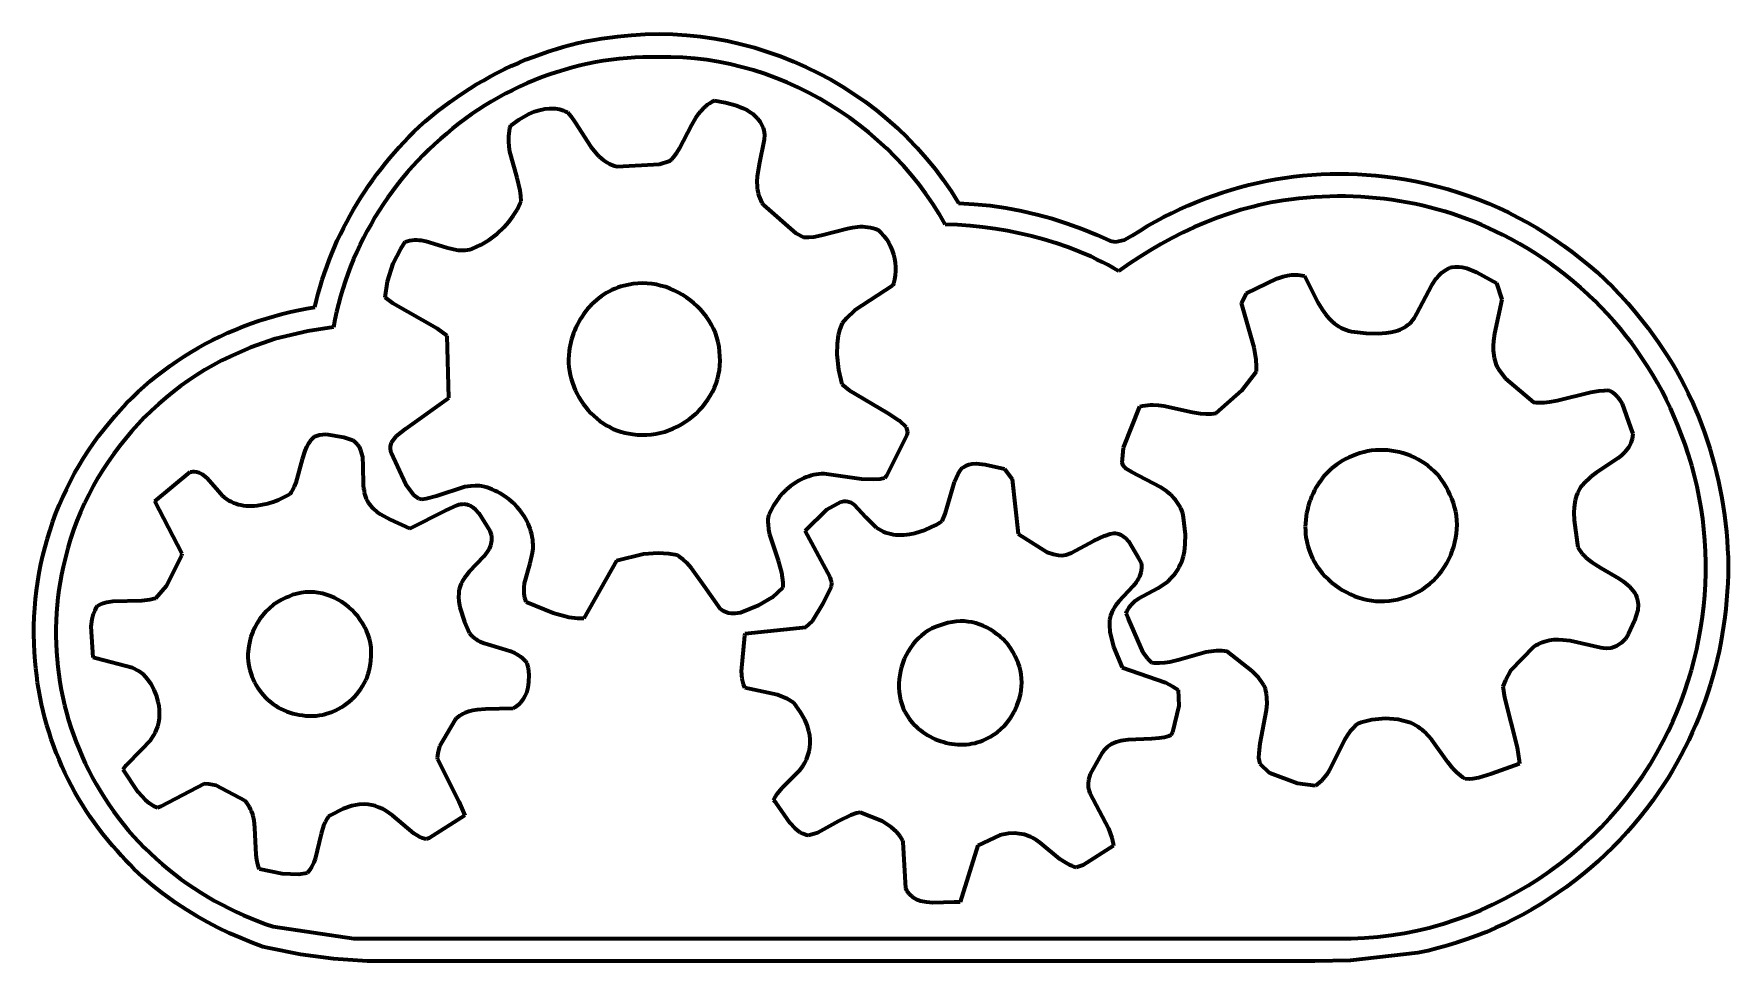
# Model space of a CAD drawing. Header units: millimetres. Extents: x 0.5 to 5.06, y 2.22 to 4.71.
import ezdxf

# ---------------------------------------------------------------- set-up
doc = ezdxf.new("R2010")
doc.units = ezdxf.units.MM
for name, color, linetype, lineweight in [('color#16578dff', 7, 'CONTINUOUS', 100), ('color#209bd8ff', 7, 'CONTINUOUS', 100), ('color#5ac5f1ff', 7, 'CONTINUOUS', 100), ('color#78aec8ff', 7, 'CONTINUOUS', 100)]:
    doc.layers.add(name, color=color, linetype=linetype, lineweight=lineweight)

msp = doc.modelspace()

# ---------------------------------------------------------------- linework, layer by layer
at = {"layer": 'color#16578dff'}
for p, q in [((1.2298, 3.5925), (1.2344, 3.603)), ((1.2344, 3.603), (1.2399, 3.6131)), ((1.2399, 3.6131), (1.2432, 3.6178)), ((1.2432, 3.6178), (1.2467, 3.6225)), ((1.2467, 3.6225), (1.2506, 3.6269)), ((1.2506, 3.6269), (1.2548, 3.6312)), ((1.2548, 3.6312), (1.269, 3.6355)), ((1.269, 3.6355), (1.287, 3.6373)), ((1.287, 3.6373), (1.334, 3.6292)), ((1.334, 3.6292), (1.3582, 3.6209)), ((1.3582, 3.6209), (1.3625, 3.6177)), ((1.3625, 3.6177), (1.3663, 3.6143)), ((1.3663, 3.6143), (1.3696, 3.6106)), ((1.3696, 3.6106), (1.3726, 3.6069)), ((1.3726, 3.6069), (1.3751, 3.6029)), ((1.3751, 3.6029), (1.3773, 3.5988)), ((1.3773, 3.5988), (1.3792, 3.5945)), ((1.2061, 3.5075), (1.2227, 3.5703)), ((1.2227, 3.5703), (1.2298, 3.5925)), ((1.3792, 3.5945), (1.382, 3.5856)), ((1.382, 3.5856), (1.3839, 3.5762)), ((1.3839, 3.5762), (1.3853, 3.5514)), ((0.826, 3.4576), (0.9212, 3.5357)), ((0.9212, 3.5357), (0.9248, 3.5364)), ((0.9248, 3.5364), (0.9284, 3.5368)), ((0.9284, 3.5368), (0.9319, 3.5369)), ((0.9319, 3.5369), (0.9384, 3.5362)), ((0.9384, 3.5362), (0.9446, 3.5344)), ((0.9446, 3.5344), (0.9531, 3.5301)), ((0.9531, 3.5301), (0.9659, 3.5196)), ((0.9659, 3.5196), (0.9971, 3.4838)), ((1.2016, 3.4968), (1.2061, 3.5075)), ((1.3853, 3.5514), (1.3858, 3.501)), ((0.9971, 3.4838), (1.0021, 3.4778)), ((1.0021, 3.4778), (1.0073, 3.4724)), ((1.0073, 3.4724), (1.0128, 3.4675)), ((1.0128, 3.4675), (1.0185, 3.4631)), ((1.0185, 3.4631), (1.0245, 3.4593)), ((1.158, 3.4607), (1.1713, 3.4667)), ((1.1713, 3.4667), (1.1838, 3.4734)), ((1.1838, 3.4734), (1.1897, 3.4769)), ((1.1897, 3.4769), (1.1932, 3.4816)), ((1.1932, 3.4816), (1.1963, 3.4866)), ((1.1963, 3.4866), (1.2016, 3.4968)), ((1.3858, 3.501), (1.3873, 3.4915)), ((1.3873, 3.4915), (1.3884, 3.487)), ((1.3884, 3.487), (1.3892, 3.4806)), ((1.3892, 3.4806), (1.3905, 3.4745)), ((1.3905, 3.4745), (1.3922, 3.4688)), ((1.3922, 3.4688), (1.3943, 3.4634)), ((1.3943, 3.4634), (1.3968, 3.4582)), ((0.8998, 3.316), (0.826, 3.4576)), ((1.0245, 3.4593), (1.0308, 3.4559)), ((1.0308, 3.4559), (1.0372, 3.453)), ((1.0372, 3.453), (1.0438, 3.4506)), ((1.0438, 3.4506), (1.0505, 3.4486)), ((1.0505, 3.4486), (1.0574, 3.447)), ((1.0574, 3.447), (1.0644, 3.4458)), ((1.0644, 3.4458), (1.0715, 3.445)), ((1.0715, 3.445), (1.0787, 3.4446)), ((1.0787, 3.4446), (1.086, 3.4446)), ((1.086, 3.4446), (1.0933, 3.4449)), ((1.0933, 3.4449), (1.1007, 3.4456)), ((1.1007, 3.4456), (1.1153, 3.4478)), ((1.1153, 3.4478), (1.1299, 3.4511)), ((1.1299, 3.4511), (1.1442, 3.4555)), ((1.1442, 3.4555), (1.158, 3.4607)), ((1.3968, 3.4582), (1.3996, 3.4533)), ((1.3996, 3.4533), (1.4028, 3.4487)), ((1.4028, 3.4487), (1.4063, 3.4443)), ((1.4063, 3.4443), (1.41, 3.4401)), ((1.41, 3.4401), (1.414, 3.4362)), ((1.414, 3.4362), (1.4228, 3.4289)), ((1.4228, 3.4289), (1.4323, 3.4222)), ((1.4323, 3.4222), (1.4585, 3.4079)), ((1.5119, 3.3834), (1.6078, 3.4319)), ((1.6078, 3.4319), (1.6388, 3.4463)), ((1.6388, 3.4463), (1.6434, 3.4478)), ((1.6434, 3.4478), (1.6479, 3.4489)), ((1.6479, 3.4489), (1.6522, 3.4495)), ((1.6522, 3.4495), (1.6563, 3.4496)), ((1.6563, 3.4496), (1.6604, 3.4493)), ((1.6604, 3.4493), (1.6642, 3.4487)), ((1.6642, 3.4487), (1.668, 3.4476)), ((1.668, 3.4476), (1.6716, 3.4462)), ((1.6716, 3.4462), (1.6752, 3.4444)), ((1.6752, 3.4444), (1.6818, 3.4401)), ((1.6818, 3.4401), (1.6881, 3.4347)), ((1.6881, 3.4347), (1.6967, 3.4251)), ((1.6967, 3.4251), (1.7225, 3.3843)), ((1.4585, 3.4079), (1.5119, 3.3834)), ((1.7225, 3.3843), (1.7265, 3.3776)), ((1.7265, 3.3776), (1.7284, 3.3722)), ((1.7284, 3.3722), (1.7298, 3.3669)), ((1.7245, 3.3292), (1.7196, 3.3209)), ((1.7265, 3.3335), (1.7245, 3.3292)), ((1.7282, 3.338), (1.7265, 3.3335)), ((1.7295, 3.3425), (1.7282, 3.338)), ((1.7305, 3.3471), (1.7295, 3.3425)), ((1.7298, 3.3669), (1.7307, 3.3617)), ((1.731, 3.3518), (1.7305, 3.3471)), ((1.7307, 3.3617), (1.7311, 3.3567)), ((1.7311, 3.3567), (1.731, 3.3518)), ((0.8569, 3.2295), (0.8982, 3.3115)), ((0.8982, 3.3115), (0.8998, 3.316)), ((1.7105, 3.3088), (1.6713, 3.2672)), ((1.7196, 3.3209), (1.7105, 3.3088)), ((1.6497, 3.2361), (1.6476, 3.2311)), ((1.6522, 3.2412), (1.6497, 3.2361)), ((1.6552, 3.2461), (1.6522, 3.2412)), ((1.6586, 3.2509), (1.6552, 3.2461)), ((1.6625, 3.2556), (1.6586, 3.2509)), ((1.6713, 3.2672), (1.6625, 3.2556)), ((0.7132, 3.1882), (0.7908, 3.19)), ((0.7908, 3.19), (0.8126, 3.1926)), ((0.8126, 3.1926), (0.8232, 3.1951)), ((0.8232, 3.1951), (0.8284, 3.1968)), ((0.8284, 3.1968), (0.8569, 3.2295)), ((1.1668, 3.1923), (1.1554, 3.1857)), ((1.1789, 3.1979), (1.1668, 3.1923)), ((1.1851, 3.2004), (1.1789, 3.1979)), ((1.1965, 3.2049), (1.1851, 3.2004)), ((1.2079, 3.2084), (1.1965, 3.2049)), ((1.2195, 3.2108), (1.2079, 3.2084)), ((1.231, 3.2122), (1.2195, 3.2108)), ((1.2425, 3.2127), (1.231, 3.2122)), ((1.2539, 3.2122), (1.2425, 3.2127)), ((1.2653, 3.2109), (1.2539, 3.2122)), ((1.2765, 3.2087), (1.2653, 3.2109)), ((1.2875, 3.2057), (1.2765, 3.2087)), ((1.2982, 3.2019), (1.2875, 3.2057)), ((1.3087, 3.1974), (1.2982, 3.2019)), ((1.3189, 3.1921), (1.3087, 3.1974)), ((1.3288, 3.1862), (1.3189, 3.1921)), ((1.6429, 3.2099), (1.6426, 3.199)), ((1.6426, 3.199), (1.6434, 3.188)), ((1.6436, 3.2153), (1.6429, 3.2099)), ((1.6446, 3.2206), (1.6436, 3.2153)), ((1.6459, 3.2259), (1.6446, 3.2206)), ((1.6476, 3.2311), (1.6459, 3.2259)), ((0.6577, 3.14), (0.6615, 3.154)), ((0.6615, 3.154), (0.6651, 3.1631)), ((0.6651, 3.1631), (0.6694, 3.1718)), ((0.6694, 3.1718), (0.6719, 3.176)), ((0.6719, 3.176), (0.6768, 3.1785)), ((0.6768, 3.1785), (0.6869, 3.1826)), ((0.6869, 3.1826), (0.6972, 3.1855)), ((0.6972, 3.1855), (0.7132, 3.1882)), ((1.116, 3.1509), (1.108, 3.1404)), ((1.1248, 3.1607), (1.116, 3.1509)), ((1.1343, 3.1698), (1.1248, 3.1607)), ((1.1445, 3.1782), (1.1343, 3.1698)), ((1.1554, 3.1857), (1.1445, 3.1782)), ((1.3382, 3.1796), (1.3288, 3.1862)), ((1.3473, 3.1724), (1.3382, 3.1796)), ((1.3558, 3.1647), (1.3473, 3.1724)), ((1.3639, 3.1564), (1.3558, 3.1647)), ((1.3714, 3.1476), (1.3639, 3.1564)), ((1.3784, 3.1384), (1.3714, 3.1476)), ((1.6434, 3.188), (1.6464, 3.1714)), ((1.6464, 3.1714), (1.6589, 3.133)), ((0.6549, 3.1205), (0.6577, 3.14)), ((0.6602, 3.0364), (0.6549, 3.1205)), ((1.089, 3.1057), (1.0845, 3.0933)), ((1.0945, 3.1177), (1.089, 3.1057)), ((1.1008, 3.1293), (1.0945, 3.1177)), ((1.108, 3.1404), (1.1008, 3.1293)), ((1.3847, 3.1288), (1.3784, 3.1384)), ((1.3903, 3.1187), (1.3847, 3.1288)), ((1.3953, 3.1083), (1.3903, 3.1187)), ((1.3994, 3.0976), (1.3953, 3.1083)), ((1.4029, 3.0866), (1.3994, 3.0976)), ((1.6589, 3.133), (1.6718, 3.1022)), ((1.6718, 3.1022), (1.6759, 3.0976)), ((1.6759, 3.0976), (1.6803, 3.0933)), ((1.077, 3.0543), (1.0764, 3.0455)), ((1.0785, 3.0675), (1.077, 3.0543)), ((1.081, 3.0805), (1.0785, 3.0675)), ((1.0845, 3.0933), (1.081, 3.0805)), ((1.4054, 3.0753), (1.4029, 3.0866)), ((1.4072, 3.0639), (1.4054, 3.0753)), ((1.408, 3.0523), (1.4072, 3.0639)), ((1.4079, 3.0405), (1.408, 3.0523)), ((1.6803, 3.0933), (1.6849, 3.0895)), ((1.6849, 3.0895), (1.6897, 3.086)), ((1.6897, 3.086), (1.6948, 3.0829)), ((1.6948, 3.0829), (1.7001, 3.08)), ((1.7001, 3.08), (1.7112, 3.0751)), ((1.7112, 3.0751), (1.7589, 3.061)), ((1.7589, 3.061), (1.7825, 3.0535)), ((1.7825, 3.0535), (1.7936, 3.0487)), ((0.6697, 3.034), (0.6602, 3.0364)), ((0.7655, 3.0088), (0.6697, 3.034)), ((0.783, 2.9998), (0.7655, 3.0088)), ((1.0764, 3.0455), (1.0764, 3.0368)), ((1.0764, 3.0368), (1.0769, 3.0281)), ((1.0769, 3.0281), (1.0779, 3.0195)), ((1.0779, 3.0195), (1.0793, 3.0111)), ((1.0793, 3.0111), (1.0813, 3.0027)), ((1.4022, 3.0014), (1.4043, 3.0103)), ((1.4043, 3.0103), (1.4058, 3.0194)), ((1.4058, 3.0194), (1.4067, 3.0286)), ((1.4067, 3.0286), (1.4079, 3.0405)), ((1.7936, 3.0487), (1.799, 3.0459)), ((1.799, 3.0459), (1.8041, 3.0429)), ((1.8041, 3.0429), (1.809, 3.0395)), ((1.809, 3.0395), (1.8137, 3.0357)), ((1.8137, 3.0357), (1.8181, 3.0316)), ((1.8181, 3.0316), (1.8223, 3.027)), ((1.8223, 3.027), (1.8261, 3.0219)), ((1.8261, 3.0219), (1.8293, 3.0089)), ((1.8293, 3.0089), (1.8314, 2.99)), ((0.7953, 2.9913), (0.783, 2.9998)), ((0.8063, 2.9787), (0.7953, 2.9913)), ((0.8159, 2.9648), (0.8063, 2.9787)), ((0.824, 2.9499), (0.8159, 2.9648)), ((1.0813, 3.0027), (1.0837, 2.9945)), ((1.0837, 2.9945), (1.0866, 2.9864)), ((1.0866, 2.9864), (1.0899, 2.9785)), ((1.0899, 2.9785), (1.0936, 2.9708)), ((1.0936, 2.9708), (1.0977, 2.9633)), ((1.0977, 2.9633), (1.1022, 2.956)), ((1.3845, 2.9599), (1.389, 2.9677)), ((1.389, 2.9677), (1.393, 2.9758)), ((1.393, 2.9758), (1.3966, 2.9842)), ((1.3966, 2.9842), (1.3997, 2.9927)), ((1.3997, 2.9927), (1.4022, 3.0014)), ((1.831, 2.9705), (1.8287, 2.9559)), ((1.8314, 2.99), (1.831, 2.9705)), ((0.8306, 2.9343), (0.824, 2.9499)), ((0.8353, 2.918), (0.8306, 2.9343)), ((0.8374, 2.907), (0.8353, 2.918)), ((1.1022, 2.956), (1.1071, 2.9489)), ((1.1071, 2.9489), (1.1123, 2.9421)), ((1.1123, 2.9421), (1.1179, 2.9355)), ((1.1179, 2.9355), (1.1238, 2.9293)), ((1.1238, 2.9293), (1.13, 2.9233)), ((1.13, 2.9233), (1.1365, 2.9177)), ((1.1365, 2.9177), (1.1432, 2.9124)), ((1.3423, 2.9133), (1.3493, 2.9189)), ((1.3493, 2.9189), (1.3561, 2.9249)), ((1.3561, 2.9249), (1.3625, 2.9313)), ((1.3625, 2.9313), (1.3686, 2.938)), ((1.3686, 2.938), (1.3743, 2.945)), ((1.3743, 2.945), (1.3796, 2.9523)), ((1.3796, 2.9523), (1.3845, 2.9599)), ((1.8112, 2.9173), (1.8082, 2.9138)), ((1.8166, 2.9248), (1.8112, 2.9173)), ((1.8211, 2.9331), (1.8166, 2.9248)), ((1.8248, 2.9419), (1.8211, 2.9331)), ((1.8287, 2.9559), (1.8248, 2.9419)), ((0.8364, 2.8624), (0.8381, 2.8735)), ((0.8386, 2.8958), (0.8374, 2.907)), ((0.8381, 2.8735), (0.8389, 2.8846)), ((0.8389, 2.8846), (0.8386, 2.8958)), ((1.1432, 2.9124), (1.1503, 2.9074)), ((1.1503, 2.9074), (1.1575, 2.9028)), ((1.1575, 2.9028), (1.165, 2.8987)), ((1.165, 2.8987), (1.1728, 2.8949)), ((1.1728, 2.8949), (1.1807, 2.8915)), ((1.1807, 2.8915), (1.1888, 2.8886)), ((1.1888, 2.8886), (1.1971, 2.8861)), ((1.1971, 2.8861), (1.2055, 2.8841)), ((1.2055, 2.8841), (1.2141, 2.8826)), ((1.2141, 2.8826), (1.2228, 2.8816)), ((1.2228, 2.8816), (1.232, 2.8804)), ((1.232, 2.8804), (1.2412, 2.8798)), ((1.2412, 2.8798), (1.2503, 2.8798)), ((1.2503, 2.8798), (1.2594, 2.8803)), ((1.2594, 2.8803), (1.2684, 2.8814)), ((1.2684, 2.8814), (1.2773, 2.8831)), ((1.2773, 2.8831), (1.2861, 2.8852)), ((1.2861, 2.8852), (1.2947, 2.8879)), ((1.2947, 2.8879), (1.3032, 2.891)), ((1.3032, 2.891), (1.3115, 2.8946)), ((1.3115, 2.8946), (1.3195, 2.8986)), ((1.3195, 2.8986), (1.3274, 2.9031)), ((1.3274, 2.9031), (1.335, 2.908)), ((1.335, 2.908), (1.3423, 2.9133)), ((1.6364, 2.8728), (1.6321, 2.8687)), ((1.6409, 2.8766), (1.6364, 2.8728)), ((1.6455, 2.8799), (1.6409, 2.8766)), ((1.6502, 2.8829), (1.6455, 2.8799)), ((1.6551, 2.8856), (1.6502, 2.8829)), ((1.6601, 2.8879), (1.6551, 2.8856)), ((1.6705, 2.8918), (1.6601, 2.8879)), ((1.6813, 2.8946), (1.6705, 2.8918)), ((1.6923, 2.8965), (1.6813, 2.8946)), ((1.7152, 2.8983), (1.6923, 2.8965)), ((1.7895, 2.9), (1.7152, 2.8983)), ((1.7937, 2.9022), (1.7895, 2.9)), ((1.7977, 2.9047), (1.7937, 2.9022)), ((1.8014, 2.9075), (1.7977, 2.9047)), ((1.8049, 2.9105), (1.8014, 2.9075)), ((1.8082, 2.9138), (1.8049, 2.9105)), ((0.8153, 2.8159), (0.8233, 2.8278)), ((0.8233, 2.8278), (0.8277, 2.8363)), ((0.8277, 2.8363), (0.8296, 2.8409)), ((0.8296, 2.8409), (0.8336, 2.8515)), ((0.8336, 2.8515), (0.8364, 2.8624)), ((1.6321, 2.8687), (1.5912, 2.7988)), ((0.7487, 2.7474), (0.7891, 2.7883)), ((0.7891, 2.7883), (0.8153, 2.8159)), ((1.5864, 2.7795), (1.5854, 2.7675)), ((1.5912, 2.7988), (1.5864, 2.7795)), ((0.7408, 2.7353), (0.7487, 2.7474)), ((0.7811, 2.6744), (0.7408, 2.7353)), ((1.5854, 2.7675), (1.5855, 2.7635)), ((1.5855, 2.7635), (1.6432, 2.6493)), ((0.9586, 2.6971), (0.8419, 2.6361)), ((0.971, 2.6965), (0.9586, 2.6971)), ((0.9912, 2.6923), (0.971, 2.6965)), ((1.0688, 2.6516), (0.9912, 2.6923)), ((0.8006, 2.6531), (0.7811, 2.6744)), ((0.8118, 2.6441), (0.8006, 2.6531)), ((0.824, 2.6366), (0.8118, 2.6441)), ((1.0732, 2.6463), (1.0688, 2.6516)), ((1.0771, 2.6408), (1.0732, 2.6463)), ((1.3898, 2.6424), (1.3751, 2.6417)), ((1.3995, 2.6417), (1.3898, 2.6424)), ((1.6432, 2.6493), (1.6598, 2.612)), ((0.8328, 2.6325), (0.824, 2.6366)), ((0.8419, 2.6361), (0.8328, 2.6325)), ((1.0805, 2.6351), (1.0771, 2.6408)), ((1.0835, 2.6293), (1.0805, 2.6351)), ((1.086, 2.6234), (1.0835, 2.6293)), ((1.0882, 2.6174), (1.086, 2.6234)), ((1.09, 2.6113), (1.0882, 2.6174)), ((1.0928, 2.5987), (1.09, 2.6113)), ((1.0951, 2.5793), (1.0928, 2.5987)), ((1.2897, 2.6043), (1.2843, 2.5945)), ((1.2929, 2.6091), (1.2897, 2.6043)), ((1.2969, 2.6117), (1.2929, 2.6091)), ((1.3319, 2.6302), (1.2969, 2.6117)), ((1.3556, 2.6382), (1.3319, 2.6302)), ((1.3751, 2.6417), (1.3556, 2.6382)), ((1.4092, 2.6402), (1.3995, 2.6417)), ((1.4187, 2.6376), (1.4092, 2.6402)), ((1.4281, 2.6339), (1.4187, 2.6376)), ((1.4379, 2.6295), (1.4281, 2.6339)), ((1.4472, 2.6243), (1.4379, 2.6295)), ((1.4646, 2.612), (1.4472, 2.6243)), ((1.5222, 2.5639), (1.4646, 2.612)), ((1.6598, 2.612), (1.5636, 2.5508)), ((1.0981, 2.5061), (1.0951, 2.5793)), ((1.2731, 2.5624), (1.2573, 2.4956)), ((1.2798, 2.5841), (1.2731, 2.5624)), ((1.2843, 2.5945), (1.2798, 2.5841)), ((1.5358, 2.5558), (1.5222, 2.5639)), ((1.5454, 2.5514), (1.5358, 2.5558)), ((1.5556, 2.548), (1.5454, 2.5514)), ((1.5636, 2.5508), (1.5556, 2.548)), ((1.1, 2.493), (1.0981, 2.5061)), ((1.1029, 2.4802), (1.1, 2.493)), ((1.1048, 2.474), (1.1029, 2.4802)), ((1.1071, 2.4678), (1.1048, 2.474)), ((1.1687, 2.4552), (1.1071, 2.4678)), ((1.2392, 2.4614), (1.2354, 2.4572)), ((1.2426, 2.4659), (1.2392, 2.4614)), ((1.2457, 2.4705), (1.2426, 2.4659)), ((1.2485, 2.4753), (1.2457, 2.4705)), ((1.2534, 2.4852), (1.2485, 2.4753)), ((1.2573, 2.4956), (1.2534, 2.4852)), ((1.2133, 2.4534), (1.1687, 2.4552)), ((1.2354, 2.4572), (1.2133, 2.4534))]:
    msp.add_line(p, q, dxfattribs=at)
at = {"layer": 'color#209bd8ff'}
for p, q in [((1.9653, 4.6891), (1.986, 4.6936)), ((1.986, 4.6936), (2.0069, 4.6976)), ((2.0069, 4.6976), (2.0279, 4.7011)), ((2.0279, 4.7011), (2.0489, 4.7041)), ((2.0489, 4.7041), (2.0701, 4.7065)), ((2.0701, 4.7065), (2.1072, 4.7105)), ((2.1072, 4.7105), (2.1444, 4.7128)), ((2.1444, 4.7128), (2.1815, 4.7136)), ((2.1815, 4.7136), (2.2187, 4.7128)), ((2.2187, 4.7128), (2.2558, 4.7105)), ((2.2558, 4.7105), (2.2927, 4.7066)), ((2.2927, 4.7066), (2.3294, 4.7013)), ((2.3294, 4.7013), (2.3659, 4.6945)), ((2.3659, 4.6945), (2.4021, 4.6863)), ((1.8238, 4.6444), (1.8436, 4.6521)), ((1.8436, 4.6521), (1.8635, 4.6594)), ((1.8635, 4.6594), (1.8836, 4.6663)), ((1.8836, 4.6663), (1.9038, 4.6727)), ((1.9038, 4.6727), (1.9242, 4.6786)), ((1.9242, 4.6786), (1.9447, 4.6841)), ((1.9447, 4.6841), (1.9653, 4.6891)), ((2.0741, 4.6465), (2.0529, 4.644)), ((2.0954, 4.6486), (2.0741, 4.6465)), ((2.1167, 4.6501), (2.0954, 4.6486)), ((2.1381, 4.651), (2.1167, 4.6501)), ((2.1595, 4.6513), (2.1381, 4.651)), ((2.181, 4.6511), (2.1595, 4.6513)), ((2.2133, 4.6512), (2.181, 4.6511)), ((2.2456, 4.6499), (2.2133, 4.6512)), ((2.2778, 4.6474), (2.2456, 4.6499)), ((2.3098, 4.6435), (2.2778, 4.6474)), ((2.4021, 4.6863), (2.438, 4.6767)), ((2.438, 4.6767), (2.4734, 4.6657)), ((2.4734, 4.6657), (2.5085, 4.6533)), ((2.5085, 4.6533), (2.543, 4.6396)), ((1.7279, 4.599), (1.7467, 4.6089)), ((1.7467, 4.6089), (1.7657, 4.6184)), ((1.7657, 4.6184), (1.7849, 4.6275)), ((1.7849, 4.6275), (1.8043, 4.6361)), ((1.8043, 4.6361), (1.8238, 4.6444)), ((1.8866, 4.6041), (1.8664, 4.5968)), ((1.9069, 4.6109), (1.8866, 4.6041)), ((1.9274, 4.6172), (1.9069, 4.6109)), ((1.948, 4.623), (1.9274, 4.6172)), ((1.9687, 4.6282), (1.948, 4.623)), ((1.9896, 4.633), (1.9687, 4.6282)), ((2.0106, 4.6372), (1.9896, 4.633)), ((2.0317, 4.6408), (2.0106, 4.6372)), ((2.0529, 4.644), (2.0317, 4.6408)), ((2.3416, 4.6384), (2.3098, 4.6435)), ((2.3732, 4.632), (2.3416, 4.6384)), ((2.4045, 4.6245), (2.3732, 4.632)), ((2.4354, 4.6157), (2.4045, 4.6245)), ((2.4661, 4.6058), (2.4354, 4.6157)), ((2.4964, 4.5947), (2.4661, 4.6058)), ((2.543, 4.6396), (2.577, 4.6245)), ((2.577, 4.6245), (2.6104, 4.6082)), ((2.6104, 4.6082), (2.6431, 4.5907)), ((1.6375, 4.5435), (1.6551, 4.5554)), ((1.6551, 4.5554), (1.673, 4.5669)), ((1.673, 4.5669), (1.6911, 4.578)), ((1.6911, 4.578), (1.7094, 4.5887)), ((1.7094, 4.5887), (1.7279, 4.599)), ((1.7879, 4.5627), (1.7688, 4.553)), ((1.8072, 4.572), (1.7879, 4.5627)), ((1.8267, 4.5808), (1.8072, 4.572)), ((1.8465, 4.589), (1.8267, 4.5808)), ((1.8664, 4.5968), (1.8465, 4.589)), ((2.5262, 4.5825), (2.4964, 4.5947)), ((2.5556, 4.5693), (2.5262, 4.5825)), ((2.5845, 4.555), (2.5556, 4.5693)), ((2.6431, 4.5907), (2.6751, 4.5718)), ((2.6751, 4.5718), (2.7064, 4.5518)), ((1.5863, 4.5055), (1.6031, 4.5185)), ((1.6031, 4.5185), (1.6202, 4.5312)), ((1.6202, 4.5312), (1.6375, 4.5435)), ((1.6951, 4.5095), (1.6774, 4.4975)), ((1.7131, 4.5211), (1.6951, 4.5095)), ((1.7314, 4.5322), (1.7131, 4.5211)), ((1.75, 4.5428), (1.7314, 4.5322)), ((1.7688, 4.553), (1.75, 4.5428)), ((2.6129, 4.5396), (2.5845, 4.555)), ((2.6407, 4.5232), (2.6129, 4.5396)), ((2.6679, 4.5058), (2.6407, 4.5232)), ((2.7064, 4.5518), (2.7369, 4.5306)), ((2.7369, 4.5306), (2.7665, 4.5082)), ((1.5221, 4.45), (1.5377, 4.4644)), ((1.5377, 4.4644), (1.5536, 4.4785)), ((1.5536, 4.4785), (1.5698, 4.4922)), ((1.5698, 4.4922), (1.5863, 4.5055)), ((1.6429, 4.4722), (1.6261, 4.4588)), ((1.66, 4.485), (1.6429, 4.4722)), ((1.6774, 4.4975), (1.66, 4.485)), ((2.6945, 4.4875), (2.6679, 4.5058)), ((2.7204, 4.4682), (2.6945, 4.4875)), ((2.7456, 4.4481), (2.7204, 4.4682)), ((2.7665, 4.5082), (2.7952, 4.4847)), ((2.7952, 4.4847), (2.823, 4.4601)), ((1.483, 4.409), (1.4958, 4.4229)), ((1.4958, 4.4229), (1.5088, 4.4366)), ((1.5088, 4.4366), (1.5221, 4.45)), ((1.5936, 4.4313), (1.5778, 4.4172)), ((1.6097, 4.4451), (1.5936, 4.4313)), ((1.6261, 4.4588), (1.6097, 4.4451)), ((2.7701, 4.427), (2.7456, 4.4481)), ((2.7937, 4.4051), (2.7701, 4.427)), ((2.823, 4.4601), (2.8498, 4.4344)), ((2.8498, 4.4344), (2.8755, 4.4076)), ((1.4461, 4.3659), (1.4581, 4.3805)), ((1.4581, 4.3805), (1.4704, 4.3949)), ((1.4704, 4.3949), (1.483, 4.409)), ((1.5473, 4.3877), (1.5326, 4.3724)), ((1.5624, 4.4026), (1.5473, 4.3877)), ((1.5778, 4.4172), (1.5624, 4.4026)), ((2.8166, 4.3823), (2.7937, 4.4051)), ((2.8386, 4.3587), (2.8166, 4.3823)), ((2.8755, 4.4076), (2.9001, 4.3798)), ((2.9001, 4.3798), (2.9236, 4.351)), ((1.4117, 4.3208), (1.4229, 4.336)), ((1.4229, 4.336), (1.4343, 4.3511)), ((1.4343, 4.3511), (1.4461, 4.3659)), ((1.5044, 4.3409), (1.4908, 4.3246)), ((1.5183, 4.3568), (1.5044, 4.3409)), ((1.5326, 4.3724), (1.5183, 4.3568)), ((2.8597, 4.3343), (2.8386, 4.3587)), ((2.8798, 4.3092), (2.8597, 4.3343)), ((2.9236, 4.351), (2.9458, 4.3212)), ((3.8636, 4.3265), (3.8879, 4.3298)), ((3.8879, 4.3298), (3.9123, 4.3325)), ((3.9123, 4.3325), (3.9368, 4.3346)), ((3.9368, 4.3346), (3.9613, 4.3362)), ((3.9613, 4.3362), (3.9858, 4.3371)), ((3.9858, 4.3371), (4.0104, 4.3374)), ((4.0104, 4.3374), (4.0349, 4.3371)), ((4.0349, 4.3371), (4.0595, 4.3362)), ((4.0595, 4.3362), (4.084, 4.3347)), ((4.084, 4.3347), (4.1085, 4.3326)), ((4.1085, 4.3326), (4.1329, 4.3298)), ((4.1329, 4.3298), (4.1617, 4.3263)), ((1.3799, 4.2738), (1.3902, 4.2896)), ((1.3902, 4.2896), (1.4008, 4.3053)), ((1.4008, 4.3053), (1.4117, 4.3208)), ((1.4648, 4.2911), (1.4525, 4.2739)), ((1.4776, 4.308), (1.4648, 4.2911)), ((1.4908, 4.3246), (1.4776, 4.308)), ((2.899, 4.2833), (2.8798, 4.3092)), ((2.9172, 4.2567), (2.899, 4.2833)), ((2.9458, 4.3212), (2.9668, 4.2904)), ((2.9668, 4.2904), (2.9865, 4.2587)), ((3.6731, 4.2794), (3.6964, 4.2873)), ((3.6964, 4.2873), (3.7199, 4.2946)), ((3.7199, 4.2946), (3.7435, 4.3013)), ((3.7435, 4.3013), (3.7673, 4.3075)), ((3.7673, 4.3075), (3.7912, 4.3131)), ((3.7912, 4.3131), (3.8152, 4.3182)), ((3.8152, 4.3182), (3.8394, 4.3226)), ((3.8394, 4.3226), (3.8636, 4.3265)), ((4.1617, 4.3263), (4.1903, 4.3219)), ((4.1903, 4.3219), (4.2188, 4.3167)), ((4.2188, 4.3167), (4.2471, 4.3106)), ((4.2471, 4.3106), (4.2752, 4.3036)), ((4.2752, 4.3036), (4.3031, 4.2959)), ((4.3031, 4.2959), (4.3308, 4.2874)), ((4.3308, 4.2874), (4.3582, 4.278)), ((1.3508, 4.2251), (1.3602, 4.2415)), ((1.3602, 4.2415), (1.3699, 4.2577)), ((1.3699, 4.2577), (1.3799, 4.2738)), ((1.429, 4.2387), (1.4178, 4.2207)), ((1.4405, 4.2565), (1.429, 4.2387)), ((1.4525, 4.2739), (1.4405, 4.2565)), ((2.9344, 4.2294), (2.9172, 4.2567)), ((2.9865, 4.2587), (3.0291, 4.2561)), ((3.0291, 4.2561), (3.0716, 4.2518)), ((3.0716, 4.2518), (3.1138, 4.2456)), ((3.1138, 4.2456), (3.1557, 4.2378)), ((3.1557, 4.2378), (3.1973, 4.2282)), ((3.5599, 4.232), (3.5821, 4.2426)), ((3.5821, 4.2426), (3.6045, 4.2526)), ((3.6045, 4.2526), (3.6272, 4.2621)), ((3.6272, 4.2621), (3.6501, 4.271)), ((3.6501, 4.271), (3.6731, 4.2794)), ((3.7455, 4.2401), (3.7136, 4.2301)), ((3.7778, 4.2489), (3.7455, 4.2401)), ((3.7941, 4.2529), (3.7778, 4.2489)), ((3.8104, 4.2565), (3.7941, 4.2529)), ((3.8268, 4.2598), (3.8104, 4.2565)), ((3.8433, 4.2629), (3.8268, 4.2598)), ((3.8599, 4.2656), (3.8433, 4.2629)), ((3.8806, 4.2685), (3.8599, 4.2656)), ((3.9014, 4.271), (3.8806, 4.2685)), ((3.9222, 4.273), (3.9014, 4.271)), ((3.9431, 4.2746), (3.9222, 4.273)), ((3.964, 4.2759), (3.9431, 4.2746)), ((3.9849, 4.2766), (3.964, 4.2759)), ((4.0058, 4.277), (3.9849, 4.2766)), ((4.0268, 4.2769), (4.0058, 4.277)), ((4.0477, 4.2764), (4.0268, 4.2769)), ((4.0686, 4.2754), (4.0477, 4.2764)), ((4.0895, 4.274), (4.0686, 4.2754)), ((4.1104, 4.2722), (4.0895, 4.274)), ((4.1312, 4.2699), (4.1104, 4.2722)), ((4.1519, 4.2672), (4.1312, 4.2699)), ((4.1726, 4.2641), (4.1519, 4.2672)), ((4.1932, 4.2605), (4.1726, 4.2641)), ((4.2137, 4.2565), (4.1932, 4.2605)), ((4.2342, 4.252), (4.2137, 4.2565)), ((4.2545, 4.2471), (4.2342, 4.252)), ((4.2747, 4.2417), (4.2545, 4.2471)), ((4.2948, 4.2359), (4.2747, 4.2417)), ((4.3582, 4.278), (4.3853, 4.2679)), ((4.3853, 4.2679), (4.4122, 4.2571)), ((4.4122, 4.2571), (4.4387, 4.2455)), ((4.4387, 4.2455), (4.4649, 4.2331)), ((1.3247, 4.1748), (1.3331, 4.1917)), ((1.3331, 4.1917), (1.3418, 4.2085)), ((1.3418, 4.2085), (1.3508, 4.2251)), ((1.4072, 4.2024), (1.3969, 4.1839)), ((1.4178, 4.2207), (1.4072, 4.2024)), ((2.9505, 4.2014), (2.9344, 4.2294)), ((2.9841, 4.1999), (2.9505, 4.2014)), ((3.0178, 4.1973), (2.9841, 4.1999)), ((3.0514, 4.1938), (3.0178, 4.1973)), ((3.0848, 4.1894), (3.0514, 4.1938)), ((3.1973, 4.2282), (3.2385, 4.217)), ((3.2385, 4.217), (3.2792, 4.204)), ((3.2792, 4.204), (3.3193, 4.1895)), ((3.474, 4.1845), (3.4951, 4.1971)), ((3.4951, 4.1971), (3.5164, 4.2093)), ((3.5164, 4.2093), (3.538, 4.2209)), ((3.538, 4.2209), (3.5599, 4.232)), ((3.6201, 4.1937), (3.5898, 4.1795)), ((3.6509, 4.2069), (3.6201, 4.1937)), ((3.682, 4.219), (3.6509, 4.2069)), ((3.7136, 4.2301), (3.682, 4.219)), ((4.3148, 4.2297), (4.2948, 4.2359)), ((4.3346, 4.223), (4.3148, 4.2297)), ((4.3542, 4.2158), (4.3346, 4.223)), ((4.3737, 4.2082), (4.3542, 4.2158)), ((4.393, 4.2001), (4.3737, 4.2082)), ((4.4122, 4.1916), (4.393, 4.2001)), ((4.4311, 4.1826), (4.4122, 4.1916)), ((4.4649, 4.2331), (4.4907, 4.22)), ((4.4907, 4.22), (4.5162, 4.2062)), ((4.5162, 4.2062), (4.5413, 4.1917)), ((4.5413, 4.1917), (4.566, 4.1765)), ((1.309, 4.1404), (1.3166, 4.1577)), ((1.3166, 4.1577), (1.3247, 4.1748)), ((1.3777, 4.1461), (1.3688, 4.1269)), ((1.3871, 4.1651), (1.3777, 4.1461)), ((1.3969, 4.1839), (1.3871, 4.1651)), ((3.1181, 4.1839), (3.0848, 4.1894)), ((3.1512, 4.1773), (3.1181, 4.1839)), ((3.1841, 4.1697), (3.1512, 4.1773)), ((3.2166, 4.161), (3.1841, 4.1697)), ((3.2489, 4.1511), (3.2166, 4.161)), ((3.2807, 4.1401), (3.2489, 4.1511)), ((3.3193, 4.1895), (3.3588, 4.1732)), ((3.3588, 4.1732), (3.3847, 4.1615)), ((3.3847, 4.1615), (3.3943, 4.157)), ((3.3943, 4.157), (3.409, 4.1546)), ((3.409, 4.1546), (3.4333, 4.1599)), ((3.4333, 4.1599), (3.4533, 4.1713)), ((3.4533, 4.1713), (3.474, 4.1845)), ((3.5305, 4.1482), (3.5016, 4.1313)), ((3.5599, 4.1643), (3.5305, 4.1482)), ((3.5898, 4.1795), (3.5599, 4.1643)), ((4.4498, 4.1732), (4.4311, 4.1826)), ((4.4724, 4.1615), (4.4498, 4.1732)), ((4.4947, 4.1492), (4.4724, 4.1615)), ((4.5166, 4.1364), (4.4947, 4.1492)), ((4.566, 4.1765), (4.5902, 4.1606)), ((4.5902, 4.1606), (4.614, 4.1441)), ((1.288, 4.0877), (1.2946, 4.1054)), ((1.2946, 4.1054), (1.3016, 4.123)), ((1.3016, 4.123), (1.309, 4.1404)), ((1.3604, 4.1075), (1.3524, 4.0879)), ((1.3688, 4.1269), (1.3604, 4.1075)), ((3.2965, 4.1342), (3.2807, 4.1401)), ((3.3121, 4.1279), (3.2965, 4.1342)), ((3.3276, 4.1214), (3.3121, 4.1279)), ((3.343, 4.1146), (3.3276, 4.1214)), ((3.3583, 4.1074), (3.343, 4.1146)), ((3.3734, 4.1), (3.3583, 4.1074)), ((3.3884, 4.0922), (3.3734, 4.1)), ((3.4732, 4.1135), (3.4453, 4.095)), ((3.5016, 4.1313), (3.4732, 4.1135)), ((4.5381, 4.123), (4.5166, 4.1364)), ((4.5593, 4.109), (4.5381, 4.123)), ((4.5801, 4.0944), (4.5593, 4.109)), ((4.614, 4.1441), (4.6373, 4.1269)), ((4.6373, 4.1269), (4.6602, 4.1091)), ((4.6602, 4.1091), (4.6825, 4.0907)), ((1.2759, 4.0519), (1.2818, 4.0699)), ((1.2818, 4.0699), (1.288, 4.0877)), ((1.3449, 4.0681), (1.3379, 4.0481)), ((1.3524, 4.0879), (1.3449, 4.0681)), ((3.4033, 4.0841), (3.3884, 4.0922)), ((3.418, 4.0757), (3.4033, 4.0841)), ((3.4453, 4.095), (3.418, 4.0757)), ((3.7598, 4.0156), (3.8434, 4.0559)), ((3.8434, 4.0559), (3.8597, 4.0612)), ((3.8597, 4.0612), (3.8708, 4.0637)), ((3.8708, 4.0637), (3.882, 4.0653)), ((3.882, 4.0653), (3.8934, 4.0658)), ((3.8934, 4.0658), (3.8992, 4.0657)), ((3.8992, 4.0657), (3.9051, 4.0652)), ((3.9051, 4.0652), (3.911, 4.0643)), ((3.911, 4.0643), (3.917, 4.0632)), ((3.917, 4.0632), (3.9529, 3.9911)), ((4.2589, 4.0383), (4.271, 4.0559)), ((4.271, 4.0559), (4.2779, 4.0638)), ((4.2779, 4.0638), (4.2855, 4.0711)), ((4.2855, 4.0711), (4.2939, 4.0775)), ((4.2939, 4.0775), (4.2984, 4.0804)), ((4.2984, 4.0804), (4.3032, 4.0831)), ((4.3032, 4.0831), (4.3083, 4.0855)), ((4.3083, 4.0855), (4.313, 4.0865)), ((4.313, 4.0865), (4.3224, 4.0877)), ((4.3224, 4.0877), (4.3315, 4.0876)), ((4.3315, 4.0876), (4.3405, 4.0866)), ((4.3405, 4.0866), (4.3537, 4.0833)), ((4.3537, 4.0833), (4.3793, 4.0725)), ((4.3793, 4.0725), (4.4327, 4.0436)), ((4.6006, 4.0793), (4.5801, 4.0944)), ((4.6206, 4.0637), (4.6006, 4.0793)), ((4.6402, 4.0476), (4.6206, 4.0637)), ((4.6825, 4.0907), (4.7043, 4.0716)), ((4.7043, 4.0716), (4.7256, 4.0519)), ((1.2606, 3.9973), (1.2653, 4.0156)), ((1.2653, 4.0156), (1.2704, 4.0338)), ((1.2704, 4.0338), (1.2759, 4.0519)), ((1.3313, 4.0279), (1.3253, 4.0076)), ((1.3379, 4.0481), (1.3313, 4.0279)), ((3.7476, 3.9895), (3.7598, 4.0156)), ((4.2188, 3.9619), (4.2589, 4.0383)), ((4.4327, 4.0436), (4.4478, 3.999)), ((4.6594, 4.031), (4.6402, 4.0476)), ((4.6782, 4.0139), (4.6594, 4.031)), ((4.6965, 3.9963), (4.6782, 4.0139)), ((4.7256, 4.0519), (4.7463, 4.0317)), ((4.7463, 4.0317), (4.7664, 4.0108)), ((4.7664, 4.0108), (4.7859, 3.9894)), ((1.169, 3.9608), (1.1907, 3.9661)), ((1.1907, 3.9661), (1.2124, 3.9709)), ((1.2124, 3.9709), (1.2343, 3.9751)), ((1.2343, 3.9751), (1.2563, 3.9788)), ((1.2563, 3.9788), (1.2606, 3.9973)), ((1.3147, 3.9666), (1.3102, 3.9459)), ((1.3197, 3.9872), (1.3147, 3.9666)), ((1.3253, 4.0076), (1.3197, 3.9872)), ((3.7812, 3.8703), (3.7476, 3.9895)), ((3.9529, 3.9911), (3.9644, 3.9722)), ((3.9644, 3.9722), (3.9729, 3.9604)), ((4.4478, 3.999), (4.4278, 3.908)), ((4.7144, 3.9783), (4.6965, 3.9963)), ((4.7318, 3.9598), (4.7144, 3.9783)), ((4.7859, 3.9894), (4.8048, 3.9675)), ((4.8048, 3.9675), (4.8231, 3.945)), ((1.0217, 3.9094), (1.0422, 3.9183)), ((1.0422, 3.9183), (1.0629, 3.9267)), ((1.0629, 3.9267), (1.0837, 3.9345)), ((1.0837, 3.9345), (1.1048, 3.9419)), ((1.1048, 3.9419), (1.1261, 3.9487)), ((1.1261, 3.9487), (1.1475, 3.955)), ((1.1475, 3.955), (1.169, 3.9608)), ((1.3062, 3.925), (1.237, 3.9143)), ((1.3102, 3.9459), (1.3062, 3.925)), ((3.9729, 3.9604), (3.9821, 3.9495)), ((3.9821, 3.9495), (3.987, 3.9444)), ((3.987, 3.9444), (3.9922, 3.9396)), ((3.9922, 3.9396), (3.9975, 3.9351)), ((3.9975, 3.9351), (4.0032, 3.9309)), ((4.0032, 3.9309), (4.0091, 3.927)), ((4.0091, 3.927), (4.0153, 3.9235)), ((4.0153, 3.9235), (4.0218, 3.9204)), ((4.0218, 3.9204), (4.0286, 3.9177)), ((4.0286, 3.9177), (4.0358, 3.9155)), ((4.1677, 3.9163), (4.1737, 3.9186)), ((4.1737, 3.9186), (4.1794, 3.9211)), ((4.1794, 3.9211), (4.1849, 3.924)), ((4.1849, 3.924), (4.1901, 3.9273)), ((4.1901, 3.9273), (4.1951, 3.931)), ((4.1951, 3.931), (4.1999, 3.935)), ((4.1999, 3.935), (4.2043, 3.9395)), ((4.2043, 3.9395), (4.2085, 3.9444)), ((4.2085, 3.9444), (4.2123, 3.9498)), ((4.2123, 3.9498), (4.2157, 3.9556)), ((4.2157, 3.9556), (4.2188, 3.9619)), ((4.7488, 3.9409), (4.7318, 3.9598)), ((4.7652, 3.9215), (4.7488, 3.9409)), ((4.7812, 3.9017), (4.7652, 3.9215)), ((4.8231, 3.945), (4.8407, 3.922)), ((4.8407, 3.922), (4.8545, 3.9037)), ((0.9421, 3.8691), (0.9616, 3.8799)), ((0.9616, 3.8799), (0.9814, 3.8902)), ((0.9814, 3.8902), (1.0014, 3.9001)), ((1.0014, 3.9001), (1.0217, 3.9094)), ((1.1495, 3.8933), (1.0832, 3.8707)), ((1.237, 3.9143), (1.1495, 3.8933)), ((4.0358, 3.9155), (4.0433, 3.9136)), ((4.0433, 3.9136), (4.0511, 3.9123)), ((4.0511, 3.9123), (4.0824, 3.9092)), ((4.0824, 3.9092), (4.1159, 3.9081)), ((4.1159, 3.9081), (4.136, 3.9094)), ((4.136, 3.9094), (4.1491, 3.9114)), ((4.1491, 3.9114), (4.1617, 3.9144)), ((4.1617, 3.9144), (4.1677, 3.9163)), ((4.425, 3.8882), (4.4242, 3.8752)), ((4.4242, 3.8752), (4.4243, 3.8622)), ((4.4278, 3.908), (4.425, 3.8882)), ((4.7966, 3.8816), (4.7812, 3.9017)), ((4.8116, 3.861), (4.7966, 3.8816)), ((4.8545, 3.9037), (4.8678, 3.8851)), ((4.8678, 3.8851), (4.8807, 3.8663)), ((0.867, 3.8211), (0.8853, 3.8338)), ((0.8853, 3.8338), (0.9039, 3.8461)), ((0.9039, 3.8461), (0.9229, 3.8578)), ((0.9229, 3.8578), (0.9421, 3.8691)), ((1.0052, 3.8351), (0.9825, 3.8229)), ((1.0283, 3.8465), (1.0052, 3.8351)), ((1.0832, 3.8707), (1.0283, 3.8465)), ((3.7868, 3.8385), (3.7812, 3.8703)), ((3.7881, 3.8192), (3.7868, 3.8385)), ((4.4243, 3.8622), (4.4248, 3.8557)), ((4.4248, 3.8557), (4.4256, 3.8493)), ((4.4256, 3.8493), (4.4267, 3.843)), ((4.4267, 3.843), (4.4282, 3.8366)), ((4.4282, 3.8366), (4.43, 3.8303)), ((4.43, 3.8303), (4.4323, 3.8241)), ((4.826, 3.8401), (4.8116, 3.861)), ((4.8398, 3.8188), (4.826, 3.8401)), ((4.8807, 3.8663), (4.8932, 3.8471)), ((4.8932, 3.8471), (4.9052, 3.8276)), ((4.9052, 3.8276), (4.9167, 3.8079)), ((0.8141, 3.7803), (0.8314, 3.7943)), ((0.8314, 3.7943), (0.849, 3.808)), ((0.849, 3.808), (0.867, 3.8211)), ((0.9169, 3.782), (0.896, 3.767)), ((0.9383, 3.7963), (0.9169, 3.782)), ((0.9602, 3.8099), (0.9383, 3.7963)), ((0.9825, 3.8229), (0.9602, 3.8099)), ((3.7485, 3.7547), (3.7878, 3.8061)), ((3.7878, 3.8061), (3.7881, 3.8192)), ((4.4323, 3.8241), (4.435, 3.8179)), ((4.435, 3.8179), (4.4381, 3.8118)), ((4.4381, 3.8118), (4.4576, 3.7874)), ((4.4576, 3.7874), (4.5323, 3.7235)), ((4.8531, 3.7972), (4.8398, 3.8188)), ((4.8659, 3.7752), (4.8531, 3.7972)), ((4.9167, 3.8079), (4.9277, 3.7879)), ((4.9277, 3.7879), (4.9383, 3.7677)), ((0.749, 3.7195), (0.7646, 3.7354)), ((0.7646, 3.7354), (0.7807, 3.7508)), ((0.7807, 3.7508), (0.7972, 3.7657)), ((0.7972, 3.7657), (0.8141, 3.7803)), ((0.8755, 3.7513), (0.8555, 3.7351)), ((0.896, 3.767), (0.8755, 3.7513)), ((3.6798, 3.6938), (3.7485, 3.7547)), ((4.5966, 3.7275), (4.6868, 3.7506)), ((4.6868, 3.7506), (4.708, 3.7539)), ((4.708, 3.7539), (4.7222, 3.755)), ((4.7222, 3.755), (4.7294, 3.7552)), ((4.7294, 3.7552), (4.7366, 3.755)), ((4.7366, 3.755), (4.7408, 3.7526)), ((4.7408, 3.7526), (4.7447, 3.75)), ((4.7447, 3.75), (4.7519, 3.7442)), ((4.7519, 3.7442), (4.7582, 3.7376)), ((4.7582, 3.7376), (4.7638, 3.7304)), ((4.8781, 3.753), (4.8659, 3.7752)), ((4.8896, 3.7304), (4.8781, 3.753)), ((4.9383, 3.7677), (4.9485, 3.7473)), ((4.9485, 3.7473), (4.9582, 3.7266)), ((0.7189, 3.6865), (0.7337, 3.7032)), ((0.7337, 3.7032), (0.749, 3.7195)), ((0.8171, 3.7007), (0.7986, 3.6826)), ((0.836, 3.7182), (0.8171, 3.7007)), ((0.8555, 3.7351), (0.836, 3.7182)), ((3.431, 3.6031), (3.4745, 3.7115)), ((3.4745, 3.7115), (3.4816, 3.7133)), ((3.4816, 3.7133), (3.4888, 3.7147)), ((3.4888, 3.7147), (3.4959, 3.7155)), ((3.4959, 3.7155), (3.503, 3.716)), ((3.503, 3.716), (3.5101, 3.7162)), ((3.5101, 3.7162), (3.5243, 3.7155)), ((3.5243, 3.7155), (3.5385, 3.7137)), ((3.5385, 3.7137), (3.6161, 3.6964)), ((3.6161, 3.6964), (3.6373, 3.693)), ((3.6373, 3.693), (3.6514, 3.692)), ((3.6514, 3.692), (3.6585, 3.6919)), ((3.6585, 3.6919), (3.6656, 3.6922)), ((3.6656, 3.6922), (3.6727, 3.6928)), ((3.6727, 3.6928), (3.6798, 3.6938)), ((4.5323, 3.7235), (4.5396, 3.7228)), ((4.5396, 3.7228), (4.5469, 3.7224)), ((4.5469, 3.7224), (4.5613, 3.7226)), ((4.5613, 3.7226), (4.5755, 3.7239)), ((4.5755, 3.7239), (4.5966, 3.7275)), ((4.7638, 3.7304), (4.771, 3.7185)), ((4.771, 3.7185), (4.7935, 3.6555)), ((4.9006, 3.7075), (4.8896, 3.7304)), ((4.911, 3.6843), (4.9006, 3.7075)), ((4.9582, 3.7266), (4.9674, 3.7057)), ((4.9674, 3.7057), (4.9761, 3.6846)), ((0.6749, 3.6321), (0.6894, 3.6509)), ((0.6894, 3.6509), (0.7046, 3.6693)), ((0.7046, 3.6693), (0.7189, 3.6865)), ((0.7635, 3.6449), (0.7469, 3.6252)), ((0.7808, 3.664), (0.7635, 3.6449)), ((0.7986, 3.6826), (0.7808, 3.664)), ((4.7935, 3.6555), (4.7994, 3.6382)), ((4.9208, 3.6608), (4.911, 3.6843)), ((4.9299, 3.6371), (4.9208, 3.6608)), ((4.9761, 3.6846), (4.9845, 3.6633)), ((4.9845, 3.6633), (4.9923, 3.6418)), ((0.6474, 3.5932), (0.6608, 3.6129)), ((0.6608, 3.6129), (0.6749, 3.6321)), ((0.7308, 3.605), (0.7154, 3.5844)), ((0.7469, 3.6252), (0.7308, 3.605)), ((3.4264, 3.5611), (3.4306, 3.6009)), ((3.4306, 3.6009), (3.431, 3.6031)), ((4.7885, 3.6027), (4.7853, 3.5978)), ((4.7913, 3.6078), (4.7885, 3.6027)), ((4.7938, 3.6133), (4.7913, 3.6078)), ((4.7959, 3.619), (4.7938, 3.6133)), ((4.7976, 3.6251), (4.7959, 3.619)), ((4.7987, 3.6315), (4.7976, 3.6251)), ((4.7994, 3.6382), (4.7987, 3.6315)), ((4.9401, 3.6095), (4.9299, 3.6371)), ((4.9495, 3.5817), (4.9401, 3.6095)), ((4.9923, 3.6418), (4.9997, 3.6202)), ((4.9997, 3.6202), (5.0066, 3.5984)), ((0.6221, 3.5529), (0.6344, 3.5732)), ((0.6344, 3.5732), (0.6474, 3.5932)), ((0.7006, 3.5632), (0.6864, 3.5417)), ((0.7154, 3.5844), (0.7006, 3.5632)), ((3.4294, 3.5528), (3.4264, 3.5611)), ((4.0041, 3.5562), (3.9967, 3.5506)), ((4.0118, 3.5614), (4.0041, 3.5562)), ((4.0198, 3.5662), (4.0118, 3.5614)), ((4.028, 3.5707), (4.0198, 3.5662)), ((4.0365, 3.5747), (4.028, 3.5707)), ((4.0453, 3.5782), (4.0365, 3.5747)), ((4.0554, 3.5824), (4.0453, 3.5782)), ((4.0657, 3.586), (4.0554, 3.5824)), ((4.0761, 3.589), (4.0657, 3.586)), ((4.0867, 3.5913), (4.0761, 3.589)), ((4.0973, 3.593), (4.0867, 3.5913)), ((4.108, 3.5942), (4.0973, 3.593)), ((4.1188, 3.5947), (4.108, 3.5942)), ((4.1296, 3.5946), (4.1188, 3.5947)), ((4.1403, 3.594), (4.1296, 3.5946)), ((4.151, 3.5928), (4.1403, 3.594)), ((4.1616, 3.5911), (4.151, 3.5928)), ((4.1721, 3.5888), (4.1616, 3.5911)), ((4.1825, 3.586), (4.1721, 3.5888)), ((4.1928, 3.5826), (4.1825, 3.586)), ((4.2028, 3.5788), (4.1928, 3.5826)), ((4.2126, 3.5744), (4.2028, 3.5788)), ((4.2222, 3.5695), (4.2126, 3.5744)), ((4.2315, 3.5641), (4.2222, 3.5695)), ((4.2404, 3.5583), (4.2315, 3.5641)), ((4.2491, 3.552), (4.2404, 3.5583)), ((4.76, 3.5726), (4.7023, 3.5346)), ((4.7693, 3.5803), (4.76, 3.5726)), ((4.7778, 3.5886), (4.7693, 3.5803)), ((4.7817, 3.5931), (4.7778, 3.5886)), ((4.7853, 3.5978), (4.7817, 3.5931)), ((4.958, 3.5535), (4.9495, 3.5817)), ((4.9656, 3.5252), (4.958, 3.5535)), ((5.0066, 3.5984), (5.0131, 3.5765)), ((5.0131, 3.5765), (5.0191, 3.5544)), ((5.0191, 3.5544), (5.0247, 3.5322)), ((0.5885, 3.4899), (0.5991, 3.5112)), ((0.5991, 3.5112), (0.6103, 3.5322)), ((0.6103, 3.5322), (0.6221, 3.5529)), ((0.673, 3.5197), (0.6603, 3.4973)), ((0.6864, 3.5417), (0.673, 3.5197)), ((3.4334, 3.5474), (3.4294, 3.5528)), ((3.4371, 3.5443), (3.4334, 3.5474)), ((3.4418, 3.5417), (3.4371, 3.5443)), ((3.4531, 3.5352), (3.4418, 3.5417)), ((3.5301, 3.4944), (3.4531, 3.5352)), ((3.9587, 3.5103), (3.9535, 3.5026)), ((3.9643, 3.5177), (3.9587, 3.5103)), ((3.9701, 3.5249), (3.9643, 3.5177)), ((3.9763, 3.5318), (3.9701, 3.5249)), ((3.9828, 3.5384), (3.9763, 3.5318)), ((3.9896, 3.5447), (3.9828, 3.5384)), ((3.9967, 3.5506), (3.9896, 3.5447)), ((4.2574, 3.5452), (4.2491, 3.552)), ((4.2653, 3.538), (4.2574, 3.5452)), ((4.2728, 3.5303), (4.2653, 3.538)), ((4.2798, 3.5222), (4.2728, 3.5303)), ((4.2864, 3.5137), (4.2798, 3.5222)), ((4.2925, 3.5047), (4.2864, 3.5137)), ((4.6737, 3.5105), (4.6687, 3.5057)), ((4.6792, 3.5151), (4.6737, 3.5105)), ((4.6879, 3.5234), (4.6792, 3.5151)), ((4.7023, 3.5346), (4.6879, 3.5234)), ((4.9724, 3.4966), (4.9656, 3.5252)), ((5.0247, 3.5322), (5.0298, 3.5099)), ((5.0298, 3.5099), (5.0345, 3.4875)), ((0.569, 3.4465), (0.5785, 3.4684)), ((0.5785, 3.4684), (0.5885, 3.4899)), ((0.6482, 3.4745), (0.6369, 3.4514)), ((0.6603, 3.4973), (0.6482, 3.4745)), ((3.5464, 3.4831), (3.5301, 3.4944)), ((3.5564, 3.4747), (3.5464, 3.4831)), ((3.5656, 3.4655), (3.5564, 3.4747)), ((3.5699, 3.4606), (3.5656, 3.4655)), ((3.9361, 3.4697), (3.9327, 3.4611)), ((3.9399, 3.4782), (3.9361, 3.4697)), ((3.9441, 3.4866), (3.9399, 3.4782)), ((3.9486, 3.4947), (3.9441, 3.4866)), ((3.9535, 3.5026), (3.9486, 3.4947)), ((4.298, 3.4953), (4.2925, 3.5047)), ((4.303, 3.4856), (4.298, 3.4953)), ((4.3074, 3.4755), (4.303, 3.4856)), ((4.3127, 3.4643), (4.3074, 3.4755)), ((4.3171, 3.453), (4.3127, 3.4643)), ((4.6463, 3.4662), (4.6447, 3.4599)), ((4.6483, 3.4724), (4.6463, 3.4662)), ((4.6507, 3.4784), (4.6483, 3.4724)), ((4.6535, 3.4842), (4.6507, 3.4784)), ((4.6566, 3.4899), (4.6535, 3.4842)), ((4.6602, 3.4954), (4.6566, 3.4899)), ((4.6642, 3.5006), (4.6602, 3.4954)), ((4.6687, 3.5057), (4.6642, 3.5006)), ((4.9783, 3.4678), (4.9724, 3.4966)), ((4.9833, 3.4389), (4.9783, 3.4678)), ((5.0345, 3.4875), (5.0387, 3.4651)), ((5.0387, 3.4651), (5.0425, 3.4425)), ((0.5519, 3.4021), (0.5602, 3.4245)), ((0.5602, 3.4245), (0.569, 3.4465)), ((0.6264, 3.4279), (0.6166, 3.4041)), ((0.6369, 3.4514), (0.6264, 3.4279)), ((3.5739, 3.4554), (3.5699, 3.4606)), ((3.5776, 3.45), (3.5739, 3.4554)), ((3.5811, 3.4442), (3.5776, 3.45)), ((3.5843, 3.4382), (3.5811, 3.4442)), ((3.5871, 3.4319), (3.5843, 3.4382)), ((3.5897, 3.4252), (3.5871, 3.4319)), ((3.5918, 3.4129), (3.5897, 3.4252)), ((3.9227, 3.4252), (3.9212, 3.416)), ((3.9246, 3.4343), (3.9227, 3.4252)), ((3.9269, 3.4433), (3.9246, 3.4343)), ((3.9296, 3.4523), (3.9269, 3.4433)), ((3.9327, 3.4611), (3.9296, 3.4523)), ((4.3206, 3.4414), (4.3171, 3.453)), ((4.3234, 3.4297), (4.3206, 3.4414)), ((4.3253, 3.4179), (4.3234, 3.4297)), ((4.3265, 3.406), (4.3253, 3.4179)), ((4.6416, 3.4404), (4.6409, 3.427)), ((4.6409, 3.427), (4.6415, 3.4065)), ((4.6434, 3.4535), (4.6416, 3.4404)), ((4.6447, 3.4599), (4.6434, 3.4535)), ((4.9875, 3.4099), (4.9833, 3.4389)), ((5.0425, 3.4425), (5.0458, 3.4199)), ((5.0458, 3.4199), (5.0487, 3.3972)), ((0.5372, 3.3569), (0.5442, 3.3796)), ((0.5442, 3.3796), (0.5519, 3.4021)), ((0.6076, 3.3799), (0.5994, 3.3555)), ((0.6166, 3.4041), (0.6076, 3.3799)), ((3.5966, 3.3677), (3.5918, 3.4129)), ((3.9194, 3.3974), (3.9191, 3.3881)), ((3.9191, 3.3881), (3.9192, 3.3788)), ((3.9192, 3.3788), (3.9198, 3.3695)), ((3.9201, 3.4067), (3.9194, 3.3974)), ((3.9212, 3.416), (3.9201, 3.4067)), ((4.3255, 3.3701), (4.3266, 3.382)), ((4.3269, 3.394), (4.3265, 3.406)), ((4.3266, 3.382), (4.3269, 3.394)), ((4.6415, 3.4065), (4.6497, 3.3459)), ((4.9908, 3.3807), (4.9875, 3.4099)), ((4.9933, 3.3514), (4.9908, 3.3807)), ((5.0487, 3.3972), (5.0511, 3.3745)), ((5.0511, 3.3745), (5.053, 3.3517)), ((0.5249, 3.3109), (0.5307, 3.334)), ((0.5307, 3.334), (0.5372, 3.3569)), ((0.592, 3.3308), (0.5854, 3.3059)), ((0.5994, 3.3555), (0.592, 3.3308)), ((3.594, 3.3222), (3.5962, 3.3415)), ((3.5962, 3.3415), (3.5966, 3.3677)), ((3.9198, 3.3695), (3.9208, 3.3602)), ((3.9208, 3.3602), (3.9228, 3.3483)), ((3.9228, 3.3483), (3.9256, 3.3366)), ((3.9256, 3.3366), (3.9292, 3.3252)), ((3.9292, 3.3252), (3.9335, 3.3141)), ((4.3143, 3.3234), (4.3181, 3.3348)), ((4.3181, 3.3348), (4.3212, 3.3465)), ((4.3212, 3.3465), (4.3237, 3.3582)), ((4.3237, 3.3582), (4.3255, 3.3701)), ((4.6497, 3.3459), (4.6518, 3.3333)), ((4.6518, 3.3333), (4.6554, 3.3272)), ((4.6554, 3.3272), (4.6595, 3.3214)), ((4.9949, 3.3221), (4.9933, 3.3514)), ((5.053, 3.3517), (5.0545, 3.3289)), ((5.0545, 3.3289), (5.0556, 3.3061)), ((0.5151, 3.2643), (0.5197, 3.2877)), ((0.5197, 3.2877), (0.5249, 3.3109)), ((0.5797, 3.2807), (0.5753, 3.2603)), ((0.5854, 3.3059), (0.5797, 3.2807)), ((3.5771, 3.2743), (3.5802, 3.2799)), ((3.5802, 3.2799), (3.583, 3.2856)), ((3.583, 3.2856), (3.5877, 3.2974)), ((3.5877, 3.2974), (3.5913, 3.3096)), ((3.5913, 3.3096), (3.594, 3.3222)), ((3.9335, 3.3141), (3.9385, 3.3033)), ((3.9385, 3.3033), (3.9441, 3.2928)), ((3.9441, 3.2928), (3.9504, 3.2828)), ((3.9504, 3.2828), (3.9573, 3.2731)), ((4.2862, 3.2703), (4.293, 3.2803)), ((4.293, 3.2803), (4.2992, 3.2906)), ((4.2992, 3.2906), (4.3048, 3.3012)), ((4.3048, 3.3012), (4.3099, 3.3122)), ((4.3099, 3.3122), (4.3143, 3.3234)), ((4.6595, 3.3214), (4.6638, 3.316)), ((4.6638, 3.316), (4.6684, 3.3108)), ((4.6684, 3.3108), (4.6734, 3.306)), ((4.6734, 3.306), (4.6786, 3.3015)), ((4.6786, 3.3015), (4.6896, 3.293)), ((4.6896, 3.293), (4.7136, 3.2781)), ((4.9957, 3.2927), (4.9949, 3.3221)), ((4.9956, 3.2633), (4.9957, 3.2927)), ((5.0558, 3.2831), (5.0555, 3.26)), ((5.0556, 3.3061), (5.0558, 3.2831)), ((0.5078, 3.2173), (0.5111, 3.2408)), ((0.5111, 3.2408), (0.5151, 3.2643)), ((0.5715, 3.2398), (0.5682, 3.2192)), ((0.5753, 3.2603), (0.5715, 3.2398)), ((3.5226, 3.2234), (3.5408, 3.2348)), ((3.5408, 3.2348), (3.5492, 3.2414)), ((3.5492, 3.2414), (3.553, 3.2451)), ((3.553, 3.2451), (3.5567, 3.249)), ((3.5567, 3.249), (3.5615, 3.2537)), ((3.5615, 3.2537), (3.5659, 3.2586)), ((3.5659, 3.2586), (3.57, 3.2637)), ((3.57, 3.2637), (3.5737, 3.2689)), ((3.5737, 3.2689), (3.5771, 3.2743)), ((3.9573, 3.2731), (3.9647, 3.2638)), ((3.9647, 3.2638), (3.9726, 3.255)), ((3.9726, 3.255), (3.981, 3.2466)), ((3.981, 3.2466), (3.9899, 3.2387)), ((3.9899, 3.2387), (3.9992, 3.2313)), ((4.2444, 3.2275), (4.2538, 3.235)), ((4.2538, 3.235), (4.2626, 3.2431)), ((4.2626, 3.2431), (4.271, 3.2517)), ((4.271, 3.2517), (4.2788, 3.2608)), ((4.2788, 3.2608), (4.2862, 3.2703)), ((4.7136, 3.2781), (4.7632, 3.2496)), ((4.7632, 3.2496), (4.7747, 3.2415)), ((4.7747, 3.2415), (4.7802, 3.2371)), ((4.7802, 3.2371), (4.7854, 3.2325)), ((4.9947, 3.234), (4.9956, 3.2633)), ((5.0547, 3.237), (5.0535, 3.214)), ((5.0555, 3.26), (5.0547, 3.237)), ((0.503, 3.1699), (0.5051, 3.1936)), ((0.5051, 3.1936), (0.5078, 3.2173)), ((0.5655, 3.1986), (0.5633, 3.1778)), ((0.5682, 3.2192), (0.5655, 3.1986)), ((3.4542, 3.1824), (3.4619, 3.1894)), ((3.4619, 3.1894), (3.4703, 3.1956)), ((3.4703, 3.1956), (3.5226, 3.2234)), ((3.9992, 3.2313), (4.009, 3.2243)), ((4.009, 3.2243), (4.019, 3.218)), ((4.019, 3.218), (4.0294, 3.2121)), ((4.0294, 3.2121), (4.0401, 3.2069)), ((4.0401, 3.2069), (4.0511, 3.2022)), ((4.0511, 3.2022), (4.0623, 3.1982)), ((4.0623, 3.1982), (4.0737, 3.1948)), ((4.0737, 3.1948), (4.0852, 3.1921)), ((4.0852, 3.1921), (4.0969, 3.19)), ((4.0969, 3.19), (4.1087, 3.1886)), ((4.1087, 3.1886), (4.1205, 3.188)), ((4.1324, 3.1881), (4.1443, 3.189)), ((4.1443, 3.189), (4.1561, 3.1907)), ((4.1561, 3.1907), (4.1679, 3.1931)), ((4.1679, 3.1931), (4.1796, 3.1964)), ((4.1796, 3.1964), (4.1914, 3.1997)), ((4.1914, 3.1997), (4.2028, 3.2039)), ((4.2028, 3.2039), (4.2138, 3.2087)), ((4.2138, 3.2087), (4.2244, 3.2143)), ((4.2244, 3.2143), (4.2346, 3.2206)), ((4.2346, 3.2206), (4.2444, 3.2275)), ((4.7854, 3.2325), (4.7904, 3.2277)), ((4.7904, 3.2277), (4.7952, 3.2225)), ((4.7952, 3.2225), (4.7996, 3.217)), ((4.7996, 3.217), (4.8037, 3.2112)), ((4.8037, 3.2112), (4.8075, 3.205)), ((4.8075, 3.205), (4.8105, 3.1976)), ((4.8105, 3.1976), (4.8125, 3.1903)), ((4.8125, 3.1903), (4.8138, 3.1791)), ((4.9903, 3.1754), (4.9929, 3.2046)), ((4.9929, 3.2046), (4.9947, 3.234)), ((5.0517, 3.191), (5.0495, 3.168)), ((5.0535, 3.214), (5.0517, 3.191)), ((0.5009, 3.1224), (0.5016, 3.1461)), ((0.5016, 3.1461), (0.503, 3.1699)), ((0.5616, 3.1571), (0.5605, 3.1363)), ((0.5633, 3.1778), (0.5616, 3.1571)), ((3.4372, 3.1548), (3.4393, 3.1602)), ((3.4433, 3.1407), (3.4372, 3.1548)), ((3.4393, 3.1602), (3.4417, 3.1653)), ((3.4417, 3.1653), (3.4445, 3.17)), ((3.4445, 3.17), (3.4475, 3.1744)), ((3.4475, 3.1744), (3.4507, 3.1785)), ((3.4507, 3.1785), (3.4542, 3.1824)), ((4.1205, 3.188), (4.1324, 3.1881)), ((4.8128, 3.1643), (4.804, 3.1351)), ((4.8138, 3.1791), (4.8128, 3.1643)), ((4.9826, 3.1171), (4.9869, 3.1462)), ((4.9869, 3.1462), (4.9903, 3.1754)), ((5.0468, 3.1451), (5.0437, 3.1223)), ((5.0495, 3.168), (5.0468, 3.1451)), ((0.5008, 3.0986), (0.5009, 3.1224)), ((0.5013, 3.0748), (0.5008, 3.0986)), ((0.5605, 3.1363), (0.5599, 3.1154)), ((0.5599, 3.1154), (0.5599, 3.0946)), ((3.4832, 3.0502), (3.4433, 3.1407)), ((4.7876, 3.1007), (4.7796, 3.0872)), ((4.804, 3.1351), (4.7876, 3.1007)), ((4.9775, 3.0882), (4.9826, 3.1171)), ((5.04, 3.0995), (5.0359, 3.0768)), ((5.0437, 3.1223), (5.04, 3.0995)), ((0.5026, 3.051), (0.5013, 3.0748)), ((0.5599, 3.0946), (0.5604, 3.0738)), ((0.5604, 3.0738), (0.5614, 3.0529)), ((0.5614, 3.0529), (0.563, 3.0322)), ((3.6658, 3.0534), (3.6518, 3.051)), ((3.6799, 3.0548), (3.6658, 3.0534)), ((3.687, 3.055), (3.6799, 3.0548)), ((3.6942, 3.0548), (3.687, 3.055)), ((3.7014, 3.0543), (3.6942, 3.0548)), ((3.7087, 3.0533), (3.7014, 3.0543)), ((3.7761, 3.0005), (3.7087, 3.0533)), ((4.5332, 3.0652), (4.471, 3.0006)), ((4.5389, 3.0689), (4.5332, 3.0652)), ((4.5447, 3.0722), (4.5389, 3.0689)), ((4.5506, 3.075), (4.5447, 3.0722)), ((4.5565, 3.0774), (4.5506, 3.075)), ((4.5625, 3.0794), (4.5565, 3.0774)), ((4.5685, 3.081), (4.5625, 3.0794)), ((4.5747, 3.0823), (4.5685, 3.081)), ((4.5808, 3.0832), (4.5747, 3.0823)), ((4.5871, 3.0839), (4.5808, 3.0832)), ((4.5996, 3.0843), (4.5871, 3.0839)), ((4.6123, 3.0837), (4.5996, 3.0843)), ((4.6315, 3.0813), (4.6123, 3.0837)), ((4.7133, 3.0631), (4.6315, 3.0813)), ((4.7196, 3.0615), (4.7133, 3.0631)), ((4.729, 3.0607), (4.7196, 3.0615)), ((4.7413, 3.0621), (4.729, 3.0607)), ((4.7558, 3.0673), (4.7413, 3.0621)), ((4.7688, 3.0759), (4.7558, 3.0673)), ((4.7796, 3.0872), (4.7688, 3.0759)), ((4.9648, 3.0308), (4.9716, 3.0594)), ((4.9716, 3.0594), (4.9775, 3.0882)), ((5.0313, 3.0542), (5.0262, 3.0317)), ((5.0359, 3.0768), (5.0313, 3.0542)), ((0.5044, 3.0273), (0.5026, 3.051)), ((0.5061, 3.0078), (0.5044, 3.0273)), ((0.5083, 2.9883), (0.5061, 3.0078)), ((0.563, 3.0322), (0.5651, 3.0114)), ((0.5651, 3.0114), (0.5677, 2.9907)), ((3.4953, 3.0335), (3.4832, 3.0502)), ((3.506, 3.0222), (3.4953, 3.0335)), ((3.5131, 3.0215), (3.506, 3.0222)), ((3.5202, 3.0212), (3.5131, 3.0215)), ((3.5273, 3.0213), (3.5202, 3.0212)), ((3.5413, 3.0224), (3.5273, 3.0213)), ((3.5552, 3.0246), (3.5413, 3.0224)), ((3.5759, 3.0295), (3.5552, 3.0246)), ((3.6518, 3.051), (3.5759, 3.0295)), ((4.9572, 3.0025), (4.9648, 3.0308)), ((5.0207, 3.0093), (5.0147, 2.987)), ((5.0262, 3.0317), (5.0207, 3.0093)), ((0.5108, 2.969), (0.5083, 2.9883)), ((0.5139, 2.9497), (0.5108, 2.969)), ((0.5677, 2.9907), (0.5708, 2.9701)), ((0.5708, 2.9701), (0.5745, 2.9496)), ((3.7935, 2.9827), (3.7761, 3.0005)), ((3.8024, 2.9708), (3.7935, 2.9827)), ((3.8075, 2.9622), (3.8024, 2.9708)), ((3.8118, 2.9529), (3.8075, 2.9622)), ((4.457, 2.9762), (4.4505, 2.9587)), ((4.471, 3.0006), (4.457, 2.9762)), ((4.9395, 2.9464), (4.9488, 2.9743)), ((4.9488, 2.9743), (4.9572, 3.0025)), ((5.0082, 2.9649), (5.0012, 2.9429)), ((5.0147, 2.987), (5.0082, 2.9649)), ((0.5174, 2.9304), (0.5139, 2.9497)), ((0.5214, 2.9113), (0.5174, 2.9304)), ((0.5745, 2.9496), (0.5786, 2.9292)), ((0.5786, 2.9292), (0.5833, 2.9088)), ((3.8133, 2.9464), (3.8118, 2.9529)), ((3.8145, 2.94), (3.8133, 2.9464)), ((3.8159, 2.9271), (3.8145, 2.94)), ((3.8162, 2.9143), (3.8159, 2.9271)), ((4.4505, 2.9587), (4.4544, 2.9297)), ((4.4544, 2.9297), (4.4884, 2.7949)), ((4.9186, 2.8916), (4.9295, 2.9188)), ((4.9295, 2.9188), (4.9395, 2.9464)), ((4.9938, 2.921), (4.9859, 2.8994)), ((5.0012, 2.9429), (4.9938, 2.921)), ((0.5257, 2.8922), (0.5214, 2.9113)), ((0.5306, 2.8733), (0.5257, 2.8922)), ((0.5358, 2.8545), (0.5306, 2.8733)), ((0.5833, 2.9088), (0.5885, 2.8886)), ((0.5885, 2.8886), (0.5942, 2.8686)), ((3.7977, 2.8057), (3.8149, 2.8951)), ((3.8149, 2.8951), (3.8162, 2.9143)), ((4.1335, 2.8727), (4.0983, 2.8695)), ((4.1688, 2.8698), (4.1335, 2.8727)), ((4.2029, 2.8613), (4.1688, 2.8698)), ((4.9069, 2.8646), (4.9186, 2.8916)), ((4.9776, 2.8779), (4.9688, 2.8566)), ((4.9859, 2.8994), (4.9776, 2.8779)), ((0.5415, 2.8358), (0.5358, 2.8545)), ((0.5476, 2.8172), (0.5415, 2.8358)), ((0.5942, 2.8686), (0.6004, 2.8487)), ((0.6004, 2.8487), (0.6071, 2.829)), ((0.6071, 2.829), (0.6144, 2.8094)), ((4.0319, 2.8272), (4.0246, 2.8153)), ((4.0401, 2.8384), (4.0319, 2.8272)), ((4.0446, 2.8437), (4.0401, 2.8384)), ((4.0493, 2.8488), (4.0446, 2.8437)), ((4.0544, 2.8536), (4.0493, 2.8488)), ((4.0599, 2.8582), (4.0544, 2.8536)), ((4.0692, 2.8618), (4.0599, 2.8582)), ((4.0983, 2.8695), (4.0692, 2.8618)), ((4.2097, 2.858), (4.2029, 2.8613)), ((4.2162, 2.8543), (4.2097, 2.858)), ((4.2224, 2.8503), (4.2162, 2.8543)), ((4.2283, 2.846), (4.2224, 2.8503)), ((4.2339, 2.8414), (4.2283, 2.846)), ((4.2393, 2.8366), (4.2339, 2.8414)), ((4.2494, 2.8262), (4.2393, 2.8366)), ((4.2588, 2.8151), (4.2494, 2.8262)), ((4.881, 2.8118), (4.8943, 2.838)), ((4.8943, 2.838), (4.9069, 2.8646)), ((4.9595, 2.8355), (4.9498, 2.8145)), ((4.9688, 2.8566), (4.9595, 2.8355)), ((0.5542, 2.7988), (0.5476, 2.8172)), ((0.5611, 2.7805), (0.5542, 2.7988)), ((0.5685, 2.7624), (0.5611, 2.7805)), ((0.6144, 2.8094), (0.6221, 2.7901)), ((0.6221, 2.7901), (0.6303, 2.7709)), ((3.7943, 2.7671), (3.7946, 2.78)), ((3.7946, 2.78), (3.7977, 2.8057)), ((4.0246, 2.8153), (3.9935, 2.7515)), ((4.3021, 2.7554), (4.2588, 2.8151)), ((4.4884, 2.7949), (4.4941, 2.7587)), ((4.8458, 2.7493), (4.864, 2.7802)), ((4.864, 2.7802), (4.881, 2.8118)), ((4.9396, 2.7939), (4.929, 2.7734)), ((4.9498, 2.8145), (4.9396, 2.7939)), ((0.5762, 2.7444), (0.5685, 2.7624)), ((0.5844, 2.7267), (0.5762, 2.7444)), ((0.6303, 2.7709), (0.639, 2.752)), ((0.639, 2.752), (0.6482, 2.7333)), ((0.6482, 2.7333), (0.6579, 2.7148)), ((3.7979, 2.7509), (3.7943, 2.7671)), ((3.8237, 2.726), (3.7979, 2.7509)), ((3.9833, 2.733), (3.9757, 2.7214)), ((3.9935, 2.7515), (3.9833, 2.733)), ((4.316, 2.7384), (4.3021, 2.7554)), ((4.3261, 2.728), (4.316, 2.7384)), ((4.4947, 2.7513), (4.4199, 2.7242)), ((4.4941, 2.7587), (4.4947, 2.7513)), ((4.8264, 2.7191), (4.8458, 2.7493)), ((4.9063, 2.7332), (4.8944, 2.7135)), ((4.9179, 2.7532), (4.9063, 2.7332)), ((4.929, 2.7734), (4.9179, 2.7532)), ((0.593, 2.7091), (0.5844, 2.7267)), ((0.6019, 2.6917), (0.593, 2.7091)), ((0.6113, 2.6745), (0.6019, 2.6917)), ((0.6579, 2.7148), (0.6681, 2.6967)), ((0.6681, 2.6967), (0.679, 2.6779)), ((3.8982, 2.698), (3.8237, 2.726)), ((3.9464, 2.6917), (3.8982, 2.698)), ((3.9521, 2.696), (3.9464, 2.6917)), ((3.9574, 2.7006), (3.9521, 2.696)), ((3.9625, 2.7054), (3.9574, 2.7006)), ((3.9672, 2.7105), (3.9625, 2.7054)), ((3.9716, 2.7159), (3.9672, 2.7105)), ((3.9757, 2.7214), (3.9716, 2.7159)), ((4.3315, 2.7232), (4.3261, 2.728)), ((4.3371, 2.7185), (4.3315, 2.7232)), ((4.343, 2.7142), (4.3371, 2.7185)), ((4.3491, 2.7102), (4.343, 2.7142)), ((4.3595, 2.7098), (4.3491, 2.7102)), ((4.3697, 2.7105), (4.3595, 2.7098)), ((4.3849, 2.713), (4.3697, 2.7105)), ((4.4199, 2.7242), (4.3849, 2.713)), ((4.7844, 2.6609), (4.806, 2.6896)), ((4.806, 2.6896), (4.8264, 2.7191)), ((4.8819, 2.6941), (4.869, 2.6749)), ((4.8944, 2.7135), (4.8819, 2.6941)), ((0.621, 2.6576), (0.6113, 2.6745)), ((0.6311, 2.6408), (0.621, 2.6576)), ((0.679, 2.6779), (0.6903, 2.6596)), ((0.6903, 2.6596), (0.7022, 2.6415)), ((4.7618, 2.6331), (4.7844, 2.6609)), ((4.8532, 2.6524), (4.8367, 2.6303)), ((4.869, 2.6749), (4.8532, 2.6524)), ((0.6416, 2.6243), (0.6311, 2.6408)), ((0.6525, 2.6081), (0.6416, 2.6243)), ((0.6637, 2.5921), (0.6525, 2.6081)), ((0.7022, 2.6415), (0.7145, 2.6238)), ((0.7145, 2.6238), (0.7273, 2.6065)), ((0.7273, 2.6065), (0.7406, 2.5896)), ((4.7136, 2.5799), (4.7382, 2.6061)), ((4.7382, 2.6061), (4.7618, 2.6331)), ((4.8197, 2.6087), (4.8021, 2.5876)), ((4.8367, 2.6303), (4.8197, 2.6087)), ((0.6753, 2.5763), (0.6637, 2.5921)), ((0.6872, 2.5609), (0.6753, 2.5763)), ((0.6995, 2.5457), (0.6872, 2.5609)), ((0.7406, 2.5896), (0.7544, 2.573)), ((0.7544, 2.573), (0.7685, 2.5567)), ((0.7685, 2.5567), (0.7831, 2.5409)), ((4.6618, 2.5304), (4.6882, 2.5547)), ((4.6882, 2.5547), (4.7136, 2.5799)), ((4.784, 2.5669), (4.7653, 2.5467)), ((4.8021, 2.5876), (4.784, 2.5669)), ((0.7122, 2.5308), (0.6995, 2.5457)), ((0.7252, 2.5162), (0.7122, 2.5308)), ((0.736, 2.5039), (0.7252, 2.5162)), ((0.7831, 2.5409), (0.7982, 2.5255)), ((0.7982, 2.5255), (0.8136, 2.5104)), ((0.8136, 2.5104), (0.8294, 2.4957)), ((4.6065, 2.4846), (4.6346, 2.507)), ((4.6346, 2.507), (4.6618, 2.5304)), ((4.7263, 2.5077), (4.7061, 2.489)), ((4.7461, 2.5269), (4.7263, 2.5077)), ((4.7653, 2.5467), (4.7461, 2.5269)), ((0.747, 2.4918), (0.736, 2.5039)), ((0.7584, 2.48), (0.747, 2.4918)), ((0.7699, 2.4685), (0.7584, 2.48)), ((0.7817, 2.4572), (0.7699, 2.4685)), ((0.8294, 2.4957), (0.8455, 2.4815)), ((0.8455, 2.4815), (0.8621, 2.4676)), ((0.8621, 2.4676), (0.879, 2.4542)), ((4.5482, 2.4429), (4.5777, 2.4633)), ((4.5777, 2.4633), (4.6065, 2.4846)), ((4.6854, 2.4709), (4.6643, 2.4533)), ((4.7061, 2.489), (4.6854, 2.4709)), ((0.7938, 2.4462), (0.7817, 2.4572)), ((0.806, 2.4354), (0.7938, 2.4462)), ((0.8185, 2.4249), (0.806, 2.4354)), ((0.8311, 2.4146), (0.8185, 2.4249)), ((0.844, 2.4046), (0.8311, 2.4146)), ((0.879, 2.4542), (0.8962, 2.4412)), ((0.8962, 2.4412), (0.9137, 2.4286)), ((0.9137, 2.4286), (0.9315, 2.4165)), ((0.9315, 2.4165), (0.9497, 2.4048)), ((4.487, 2.4055), (4.5179, 2.4237)), ((4.5179, 2.4237), (4.5482, 2.4429)), ((4.6206, 2.4197), (4.5982, 2.4038)), ((4.6427, 2.4362), (4.6206, 2.4197)), ((4.6643, 2.4533), (4.6427, 2.4362)), ((0.8571, 2.3948), (0.844, 2.4046)), ((0.8837, 2.376), (0.8571, 2.3948)), ((0.9111, 2.3581), (0.8837, 2.376)), ((0.9497, 2.4048), (0.9681, 2.3935)), ((0.9681, 2.3935), (0.9868, 2.3827)), ((0.9868, 2.3827), (1.0057, 2.3723)), ((1.0057, 2.3723), (1.0249, 2.3625)), ((4.3907, 2.3578), (4.4234, 2.3725)), ((4.4234, 2.3725), (4.4555, 2.3884)), ((4.4555, 2.3884), (4.487, 2.4055)), ((4.552, 2.3738), (4.5284, 2.3596)), ((4.5753, 2.3885), (4.552, 2.3738)), ((4.5982, 2.4038), (4.5753, 2.3885)), ((0.939, 2.3412), (0.9111, 2.3581)), ((0.9676, 2.3252), (0.939, 2.3412)), ((0.9966, 2.3101), (0.9676, 2.3252)), ((1.0249, 2.3625), (1.0443, 2.353)), ((1.0443, 2.353), (1.0639, 2.3441)), ((1.0639, 2.3441), (1.0837, 2.3356)), ((1.0837, 2.3356), (1.1038, 2.3277)), ((1.1038, 2.3277), (1.124, 2.3202)), ((4.2898, 2.321), (4.3239, 2.332)), ((4.3239, 2.332), (4.3575, 2.3443)), ((4.3575, 2.3443), (4.3907, 2.3578)), ((4.4801, 2.3333), (4.4554, 2.3211)), ((4.5044, 2.3462), (4.4801, 2.3333)), ((4.5284, 2.3596), (4.5044, 2.3462)), ((1.0261, 2.296), (0.9966, 2.3101)), ((1.056, 2.2827), (1.0261, 2.296)), ((1.0862, 2.2703), (1.056, 2.2827)), ((1.124, 2.3202), (1.1443, 2.3132)), ((1.1443, 2.3132), (1.3614, 2.2817)), ((1.3614, 2.2817), (4.0425, 2.2816)), ((4.0425, 2.2816), (4.0785, 2.283)), ((4.0785, 2.283), (4.1143, 2.2859)), ((4.1143, 2.2859), (4.15, 2.2902)), ((4.15, 2.2902), (4.1854, 2.2958)), ((4.1854, 2.2958), (4.2206, 2.3029)), ((4.2206, 2.3029), (4.2554, 2.3113)), ((4.2554, 2.3113), (4.2898, 2.321)), ((4.3538, 2.2791), (4.3277, 2.2703)), ((4.3796, 2.2885), (4.3538, 2.2791)), ((4.4052, 2.2987), (4.3796, 2.2885)), ((4.4305, 2.3096), (4.4052, 2.2987)), ((4.4554, 2.3211), (4.4305, 2.3096)), ((1.1166, 2.2588), (1.0862, 2.2703)), ((1.1291, 2.2558), (1.1166, 2.2588)), ((1.2174, 2.2381), (1.1291, 2.2558)), ((1.3067, 2.2264), (1.2174, 2.2381)), ((4.2212, 2.2425), (4.0406, 2.2217)), ((4.2481, 2.2483), (4.2212, 2.2425)), ((4.2749, 2.2549), (4.2481, 2.2483)), ((4.3014, 2.2622), (4.2749, 2.2549)), ((4.3277, 2.2703), (4.3014, 2.2622)), ((1.3966, 2.2205), (1.3067, 2.2264)), ((1.4866, 2.2206), (1.3966, 2.2205)), ((3.9449, 2.2205), (1.4866, 2.2206)), ((4.0406, 2.2217), (3.9449, 2.2205))]:
    msp.add_line(p, q, dxfattribs=at)
at = {"layer": 'color#5ac5f1ff'}
for p, q in [((2.9998, 3.549), (3.0071, 3.5529)), ((3.0071, 3.5529), (3.0146, 3.5557)), ((3.0146, 3.5557), (3.0223, 3.5575)), ((3.0223, 3.5575), (3.0341, 3.5585)), ((3.0341, 3.5585), (3.0582, 3.5562)), ((3.0582, 3.5562), (3.11, 3.5441)), ((2.951, 3.4229), (2.9761, 3.5095)), ((2.9761, 3.5095), (2.9847, 3.5287)), ((2.9847, 3.5287), (2.99, 3.5378)), ((2.99, 3.5378), (2.9962, 3.5466)), ((2.9962, 3.5466), (2.9998, 3.549)), ((3.11, 3.5441), (3.1306, 3.5159)), ((3.1306, 3.5159), (3.1475, 3.3695)), ((2.5745, 3.3773), (2.633, 3.4346)), ((2.633, 3.4346), (2.6707, 3.4557)), ((2.6707, 3.4557), (2.6745, 3.4565)), ((2.6745, 3.4565), (2.6782, 3.4569)), ((2.6782, 3.4569), (2.6818, 3.457)), ((2.6818, 3.457), (2.6852, 3.4568)), ((2.6852, 3.4568), (2.6917, 3.4555)), ((2.6917, 3.4555), (2.6978, 3.4532)), ((2.6978, 3.4532), (2.7062, 3.4481)), ((2.7062, 3.4481), (2.7375, 3.4146)), ((2.9424, 3.4037), (2.951, 3.4229)), ((2.6414, 3.2529), (2.5745, 3.3773)), ((2.7375, 3.4146), (2.7493, 3.4025)), ((2.7493, 3.4025), (2.7545, 3.3967)), ((2.7545, 3.3967), (2.76, 3.3914)), ((2.76, 3.3914), (2.7657, 3.3866)), ((2.7657, 3.3866), (2.7716, 3.3825)), ((2.7716, 3.3825), (2.7778, 3.3788)), ((2.7778, 3.3788), (2.7842, 3.3757)), ((2.7842, 3.3757), (2.7907, 3.373)), ((2.7907, 3.373), (2.7974, 3.3708)), ((2.7974, 3.3708), (2.8043, 3.3691)), ((2.8546, 3.3683), (2.8692, 3.3711)), ((2.8692, 3.3711), (2.8836, 3.3752)), ((2.8836, 3.3752), (2.8977, 3.3802)), ((2.8977, 3.3802), (2.9114, 3.3861)), ((2.9114, 3.3861), (2.9244, 3.3927)), ((2.9244, 3.3927), (2.9366, 3.3999)), ((2.9366, 3.3999), (2.9424, 3.4037)), ((3.3942, 3.3692), (3.4047, 3.3712)), ((3.4047, 3.3712), (3.4088, 3.3708)), ((3.4088, 3.3708), (3.4128, 3.3702)), ((2.8043, 3.3691), (2.8112, 3.3678)), ((2.8112, 3.3678), (2.8183, 3.3669)), ((2.8183, 3.3669), (2.8255, 3.3664)), ((2.8255, 3.3664), (2.8327, 3.3663)), ((2.8327, 3.3663), (2.84, 3.3666)), ((2.84, 3.3666), (2.8473, 3.3673)), ((2.8473, 3.3673), (2.8546, 3.3683)), ((3.1475, 3.3695), (3.2251, 3.3204)), ((3.2901, 3.3179), (3.3507, 3.3507)), ((3.3507, 3.3507), (3.3792, 3.3644)), ((3.3792, 3.3644), (3.3942, 3.3692)), ((3.4128, 3.3702), (3.4166, 3.3692)), ((3.4166, 3.3692), (3.4236, 3.3664)), ((3.4236, 3.3664), (3.4301, 3.3625)), ((3.4301, 3.3625), (3.4361, 3.3579)), ((3.4361, 3.3579), (3.4441, 3.3495)), ((3.4441, 3.3495), (3.4709, 3.3043)), ((3.2251, 3.3204), (3.2421, 3.3143)), ((3.2421, 3.3143), (3.2555, 3.3116)), ((3.2555, 3.3116), (3.2648, 3.3109)), ((3.2648, 3.3109), (3.2752, 3.313)), ((3.2752, 3.313), (3.2901, 3.3179)), ((3.4709, 3.3043), (3.4782, 3.291)), ((3.4782, 3.291), (3.4788, 3.2843)), ((3.4788, 3.2843), (3.4787, 3.2778)), ((2.6428, 3.2504), (2.6414, 3.2529)), ((2.6447, 3.2452), (2.6428, 3.2504)), ((2.646, 3.2376), (2.6447, 3.2452)), ((2.6451, 3.2275), (2.646, 3.2376)), ((3.4641, 3.2386), (3.4566, 3.2289)), ((3.4674, 3.2437), (3.4641, 3.2386)), ((3.4704, 3.2489), (3.4674, 3.2437)), ((3.473, 3.2542), (3.4704, 3.2489)), ((3.4751, 3.2598), (3.473, 3.2542)), ((3.4769, 3.2656), (3.4751, 3.2598)), ((3.4781, 3.2715), (3.4769, 3.2656)), ((3.4787, 3.2778), (3.4781, 3.2715)), ((2.623, 3.1821), (2.6451, 3.2275)), ((3.4566, 3.2289), (3.4176, 3.187)), ((2.5941, 3.1349), (2.623, 3.1821)), ((3.3941, 3.1442), (3.393, 3.1379)), ((3.3957, 3.1502), (3.3941, 3.1442)), ((3.3977, 3.156), (3.3957, 3.1502)), ((3.4002, 3.1615), (3.3977, 3.156)), ((3.4031, 3.1669), (3.4002, 3.1615)), ((3.4063, 3.1721), (3.4031, 3.1669)), ((3.4098, 3.1772), (3.4063, 3.1721)), ((3.4176, 3.187), (3.4098, 3.1772)), ((2.4126, 3.0961), (2.4131, 3.1011)), ((2.4131, 3.1011), (2.5762, 3.1184)), ((2.5762, 3.1184), (2.5941, 3.1349)), ((2.8959, 3.1029), (2.8871, 3.096)), ((2.9052, 3.1091), (2.8959, 3.1029)), ((2.9151, 3.1147), (2.9052, 3.1091)), ((2.9255, 3.1194), (2.9151, 3.1147)), ((2.9363, 3.1233), (2.9255, 3.1194)), ((2.9476, 3.1264), (2.9363, 3.1233)), ((2.9584, 3.1297), (2.9476, 3.1264)), ((2.9693, 3.1322), (2.9584, 3.1297)), ((2.9802, 3.1337), (2.9693, 3.1322)), ((2.991, 3.1343), (2.9802, 3.1337)), ((3.0018, 3.1341), (2.991, 3.1343)), ((3.0124, 3.1331), (3.0018, 3.1341)), ((3.0229, 3.1314), (3.0124, 3.1331)), ((3.0333, 3.1289), (3.0229, 3.1314)), ((3.0434, 3.1256), (3.0333, 3.1289)), ((3.0533, 3.1217), (3.0434, 3.1256)), ((3.063, 3.1172), (3.0533, 3.1217)), ((3.0724, 3.112), (3.063, 3.1172)), ((3.0814, 3.1062), (3.0724, 3.112)), ((3.0901, 3.0999), (3.0814, 3.1062)), ((3.0984, 3.093), (3.0901, 3.0999)), ((3.393, 3.1379), (3.3922, 3.1239)), ((3.3922, 3.1239), (3.3934, 3.1056)), ((3.3934, 3.1056), (3.4037, 3.0657)), ((2.4029, 2.9999), (2.4126, 3.0961)), ((2.8512, 3.0531), (2.8458, 3.0431)), ((2.8572, 3.0626), (2.8512, 3.0531)), ((2.8638, 3.0717), (2.8572, 3.0626)), ((2.871, 3.0804), (2.8638, 3.0717)), ((2.8788, 3.0885), (2.871, 3.0804)), ((2.8871, 3.096), (2.8788, 3.0885)), ((3.1063, 3.0857), (3.0984, 3.093)), ((3.1137, 3.0778), (3.1063, 3.0857)), ((3.1207, 3.0696), (3.1137, 3.0778)), ((3.1271, 3.0609), (3.1207, 3.0696)), ((3.133, 3.0519), (3.1271, 3.0609)), ((3.1383, 3.0425), (3.133, 3.0519)), ((3.4037, 3.0657), (3.4269, 3.0104)), ((2.8334, 3.0115), (2.8306, 3.0005)), ((2.8369, 3.0223), (2.8334, 3.0115)), ((2.841, 3.0329), (2.8369, 3.0223)), ((2.8458, 3.0431), (2.841, 3.0329)), ((3.143, 3.0328), (3.1383, 3.0425)), ((3.1471, 3.0229), (3.143, 3.0328)), ((3.1505, 3.0126), (3.1471, 3.0229)), ((3.1532, 3.0022), (3.1505, 3.0126)), ((3.4269, 3.0104), (3.5434, 2.9695)), ((2.4051, 2.9799), (2.4029, 2.9999)), ((2.4088, 2.965), (2.4051, 2.9799)), ((2.4123, 2.9551), (2.4088, 2.965)), ((2.8271, 2.9782), (2.8263, 2.9669)), ((2.8263, 2.9669), (2.8264, 2.9556)), ((2.8285, 2.9894), (2.8271, 2.9782)), ((2.8306, 3.0005), (2.8285, 2.9894)), ((3.1552, 2.9916), (3.1532, 3.0022)), ((3.1564, 2.9808), (3.1552, 2.9916)), ((3.1568, 2.9699), (3.1564, 2.9808)), ((3.1564, 2.9589), (3.1568, 2.9699)), ((3.5434, 2.9695), (3.5632, 2.9591)), ((2.5001, 2.9369), (2.4123, 2.9551)), ((2.526, 2.9261), (2.5001, 2.9369)), ((2.542, 2.9161), (2.526, 2.9261)), ((2.5492, 2.9079), (2.542, 2.9161)), ((2.8264, 2.9556), (2.8271, 2.9444)), ((2.8271, 2.9444), (2.8287, 2.9333)), ((2.8287, 2.9333), (2.831, 2.9223)), ((2.831, 2.9223), (2.834, 2.9115)), ((3.1439, 2.9071), (3.1498, 2.924)), ((3.1498, 2.924), (3.1539, 2.9413)), ((3.1539, 2.9413), (3.1564, 2.9589)), ((3.5632, 2.9591), (3.5773, 2.9497)), ((3.5773, 2.9497), (3.5791, 2.9066)), ((2.5623, 2.8898), (2.5492, 2.9079)), ((2.5732, 2.8701), (2.5623, 2.8898)), ((2.5798, 2.8545), (2.5732, 2.8701)), ((2.834, 2.9115), (2.8379, 2.9009)), ((2.8379, 2.9009), (2.8426, 2.8907)), ((2.8426, 2.8907), (2.8482, 2.8807)), ((2.8482, 2.8807), (2.8546, 2.8712)), ((2.8546, 2.8712), (2.8618, 2.8621)), ((3.1169, 2.8611), (3.1275, 2.8754)), ((3.1275, 2.8754), (3.1365, 2.8908)), ((3.1365, 2.8908), (3.1439, 2.9071)), ((3.5791, 2.9066), (3.562, 2.8358)), ((2.5846, 2.8385), (2.5798, 2.8545)), ((2.5867, 2.8276), (2.5846, 2.8385)), ((2.5879, 2.8166), (2.5867, 2.8276)), ((2.8618, 2.8621), (2.867, 2.8565)), ((2.867, 2.8565), (2.8725, 2.8512)), ((2.8725, 2.8512), (2.8782, 2.8461)), ((2.8782, 2.8461), (2.8841, 2.8413)), ((2.8841, 2.8413), (2.8903, 2.8367)), ((2.8903, 2.8367), (2.8967, 2.8323)), ((2.8967, 2.8323), (2.9033, 2.8283)), ((2.9033, 2.8283), (2.9101, 2.8245)), ((2.9101, 2.8245), (2.9171, 2.8209)), ((3.0714, 2.8237), (3.0818, 2.8296)), ((3.0818, 2.8296), (3.0915, 2.8364)), ((3.0915, 2.8364), (3.1006, 2.844)), ((3.1006, 2.844), (3.1091, 2.8522)), ((3.1091, 2.8522), (3.1169, 2.8611)), ((3.5524, 2.8254), (3.546, 2.8234)), ((3.5587, 2.8277), (3.5524, 2.8254)), ((3.562, 2.8358), (3.5587, 2.8277)), ((2.5834, 2.7783), (2.5849, 2.7837)), ((2.5849, 2.7837), (2.587, 2.7946)), ((2.587, 2.7946), (2.588, 2.8056)), ((2.588, 2.8056), (2.5879, 2.8166)), ((2.9171, 2.8209), (2.9242, 2.8177)), ((2.9242, 2.8177), (2.9314, 2.8147)), ((2.9314, 2.8147), (2.9388, 2.8121)), ((2.9388, 2.8121), (2.9462, 2.8097)), ((2.9462, 2.8097), (2.9538, 2.8077)), ((2.9538, 2.8077), (2.9614, 2.806)), ((2.9614, 2.806), (2.9691, 2.8047)), ((2.9691, 2.8047), (2.9768, 2.8037)), ((2.9768, 2.8037), (2.9845, 2.803)), ((2.9845, 2.803), (2.9922, 2.8027)), ((2.9922, 2.8027), (2.9999, 2.8027)), ((2.9999, 2.8027), (3.0076, 2.8032)), ((3.0076, 2.8032), (3.0152, 2.804)), ((3.0152, 2.804), (3.0228, 2.8052)), ((3.0228, 2.8052), (3.0303, 2.8068)), ((3.0303, 2.8068), (3.0377, 2.8088)), ((3.0377, 2.8088), (3.045, 2.8112)), ((3.045, 2.8112), (3.0522, 2.814)), ((3.0522, 2.814), (3.0592, 2.8173)), ((3.0592, 2.8173), (3.0661, 2.821)), ((3.0661, 2.821), (3.0714, 2.8237)), ((3.3727, 2.7807), (3.3407, 2.7236)), ((3.3773, 2.7865), (3.3727, 2.7807)), ((3.3823, 2.7916), (3.3773, 2.7865)), ((3.3874, 2.7962), (3.3823, 2.7916)), ((3.3928, 2.8001), (3.3874, 2.7962)), ((3.3984, 2.8036), (3.3928, 2.8001)), ((3.4042, 2.8065), (3.3984, 2.8036)), ((3.4102, 2.809), (3.4042, 2.8065)), ((3.4164, 2.8111), (3.4102, 2.809)), ((3.4227, 2.8127), (3.4164, 2.8111)), ((3.4292, 2.8141), (3.4227, 2.8127)), ((3.4425, 2.8159), (3.4292, 2.8141)), ((3.5053, 2.8179), (3.4425, 2.8159)), ((3.526, 2.8195), (3.5053, 2.8179)), ((3.5395, 2.8218), (3.526, 2.8195)), ((3.546, 2.8234), (3.5395, 2.8218)), ((2.5592, 2.733), (2.5683, 2.7449)), ((2.5683, 2.7449), (2.5734, 2.7535)), ((2.5734, 2.7535), (2.5777, 2.7627)), ((2.5777, 2.7627), (2.5794, 2.7676)), ((2.5794, 2.7676), (2.5816, 2.7729)), ((2.5816, 2.7729), (2.5834, 2.7783)), ((2.5126, 2.6868), (2.5592, 2.733)), ((3.3365, 2.7081), (3.3353, 2.6963)), ((3.3353, 2.6963), (3.3357, 2.6883)), ((3.3357, 2.6883), (3.337, 2.6803)), ((3.3407, 2.7236), (3.3365, 2.7081)), ((2.4897, 2.6535), (2.4943, 2.6627)), ((2.4957, 2.6467), (2.4897, 2.6535)), ((2.4943, 2.6627), (2.4998, 2.6712)), ((2.5341, 2.5916), (2.4957, 2.6467)), ((2.4998, 2.6712), (2.5126, 2.6868)), ((3.337, 2.6803), (3.3395, 2.6722)), ((3.3395, 2.6722), (3.3897, 2.5769)), ((2.6638, 2.5966), (2.6076, 2.5657)), ((2.6971, 2.6132), (2.6638, 2.5966)), ((2.7122, 2.618), (2.6971, 2.6132)), ((2.7227, 2.6201), (2.7122, 2.618)), ((2.7811, 2.5968), (2.7227, 2.6201)), ((2.8055, 2.5808), (2.7811, 2.5968)), ((2.5466, 2.5776), (2.5341, 2.5916)), ((2.5535, 2.5716), (2.5466, 2.5776)), ((2.5609, 2.5664), (2.5535, 2.5716)), ((2.569, 2.5623), (2.5609, 2.5664)), ((2.5733, 2.5606), (2.569, 2.5623)), ((2.5777, 2.5592), (2.5733, 2.5606)), ((2.5824, 2.5581), (2.5777, 2.5592)), ((2.5927, 2.5605), (2.5824, 2.5581)), ((2.6076, 2.5657), (2.5927, 2.5605)), ((2.8199, 2.5679), (2.8055, 2.5808)), ((2.8292, 2.557), (2.8199, 2.5679)), ((2.8373, 2.5449), (2.8292, 2.557)), ((3.0978, 2.5589), (3.0388, 2.531)), ((3.1215, 2.564), (3.0978, 2.5589)), ((3.1378, 2.5644), (3.1215, 2.564)), ((3.1502, 2.5629), (3.1378, 2.5644)), ((3.1566, 2.562), (3.1502, 2.5629)), ((3.1628, 2.5606), (3.1566, 2.562)), ((3.1688, 2.5589), (3.1628, 2.5606)), ((3.1746, 2.5568), (3.1688, 2.5589)), ((3.1802, 2.5544), (3.1746, 2.5568)), ((3.1857, 2.5517), (3.1802, 2.5544)), ((3.1963, 2.5455), (3.1857, 2.5517)), ((3.3897, 2.5769), (3.3989, 2.5518)), ((3.3989, 2.5518), (3.4026, 2.5359)), ((2.8382, 2.5406), (2.8373, 2.5449)), ((2.845, 2.4162), (2.8382, 2.5406)), ((3.0388, 2.531), (2.9909, 2.3789)), ((3.2064, 2.5385), (3.1963, 2.5455)), ((3.2595, 2.4949), (3.2064, 2.5385)), ((3.4034, 2.5304), (3.3222, 2.4783)), ((3.4026, 2.5359), (3.4034, 2.5304)), ((3.2749, 2.4846), (3.2595, 2.4949)), ((3.2857, 2.4788), (3.2749, 2.4846)), ((3.2913, 2.4763), (3.2857, 2.4788)), ((3.297, 2.4742), (3.2913, 2.4763)), ((3.303, 2.4724), (3.297, 2.4742)), ((3.3222, 2.4783), (3.303, 2.4724)), ((2.8477, 2.4108), (2.845, 2.4162)), ((2.8508, 2.4058), (2.8477, 2.4108)), ((2.8542, 2.4014), (2.8508, 2.4058)), ((2.8578, 2.3974), (2.8542, 2.4014)), ((2.8618, 2.3939), (2.8578, 2.3974)), ((2.866, 2.3907), (2.8618, 2.3939)), ((2.8704, 2.388), (2.866, 2.3907)), ((2.875, 2.3857), (2.8704, 2.388)), ((2.8799, 2.3837), (2.875, 2.3857)), ((2.8849, 2.382), (2.8799, 2.3837)), ((2.8901, 2.3807), (2.8849, 2.382)), ((2.9009, 2.3787), (2.8901, 2.3807)), ((2.9178, 2.3774), (2.9009, 2.3787)), ((2.9753, 2.3792), (2.9178, 2.3774)), ((2.9909, 2.3789), (2.9753, 2.3792))]:
    msp.add_line(p, q, dxfattribs=at)
at = {"layer": 'color#78aec8ff'}
for p, q in [((1.8471, 4.5045), (1.8637, 4.5096)), ((1.8637, 4.5096), (1.8749, 4.5119)), ((1.8749, 4.5119), (1.8862, 4.5131)), ((1.8862, 4.5131), (1.8974, 4.5131)), ((1.8974, 4.5131), (1.9029, 4.5127)), ((1.9029, 4.5127), (1.9085, 4.5119)), ((1.9085, 4.5119), (1.9139, 4.5108)), ((1.9139, 4.5108), (1.9194, 4.5094)), ((2.2926, 4.5046), (2.2971, 4.5098)), ((2.2971, 4.5098), (2.3018, 4.5147)), ((2.3018, 4.5147), (2.3069, 4.5193)), ((2.3069, 4.5193), (2.3122, 4.5237)), ((2.3122, 4.5237), (2.3179, 4.5277)), ((2.3179, 4.5277), (2.324, 4.5314)), ((2.324, 4.5314), (2.3304, 4.5347)), ((2.3304, 4.5347), (2.3595, 4.5292)), ((2.3595, 4.5292), (2.3897, 4.5207)), ((2.3897, 4.5207), (2.4071, 4.5138)), ((2.4071, 4.5138), (2.4182, 4.5082)), ((1.7808, 4.4602), (1.7828, 4.4675)), ((1.7828, 4.4675), (1.8055, 4.4836)), ((1.8055, 4.4836), (1.8309, 4.4978)), ((1.8309, 4.4978), (1.8471, 4.5045)), ((1.9194, 4.5094), (1.9247, 4.5075)), ((1.9247, 4.5075), (1.9301, 4.5053)), ((1.9301, 4.5053), (1.9353, 4.5027)), ((1.9353, 4.5027), (1.9442, 4.4924)), ((1.9442, 4.4924), (1.9564, 4.4756)), ((1.9564, 4.4756), (1.9982, 4.4099)), ((2.2367, 4.4053), (2.2698, 4.4693)), ((2.2698, 4.4693), (2.2804, 4.4877)), ((2.2804, 4.4877), (2.2883, 4.4991)), ((2.2883, 4.4991), (2.2926, 4.5046)), ((2.4182, 4.5082), (2.4285, 4.5018)), ((2.4285, 4.5018), (2.4333, 4.4982)), ((2.4333, 4.4982), (2.4379, 4.4945)), ((2.4379, 4.4945), (2.4422, 4.4905)), ((2.4422, 4.4905), (2.4462, 4.4862)), ((2.4462, 4.4862), (2.4499, 4.4817)), ((2.4499, 4.4817), (2.4533, 4.4769)), ((2.4533, 4.4769), (2.4563, 4.4719)), ((2.4563, 4.4719), (2.4589, 4.4665)), ((2.4589, 4.4665), (2.4612, 4.4609)), ((1.7774, 4.4316), (1.7776, 4.4387)), ((1.7775, 4.4245), (1.7774, 4.4316)), ((1.7786, 4.4105), (1.7775, 4.4245)), ((1.7776, 4.4387), (1.7783, 4.4459)), ((1.7783, 4.4459), (1.7793, 4.453)), ((1.7793, 4.453), (1.7808, 4.4602)), ((2.4642, 4.4293), (2.4511, 4.3631)), ((2.4612, 4.4609), (2.463, 4.455)), ((2.463, 4.455), (2.4644, 4.4488)), ((2.4653, 4.4422), (2.4642, 4.4293)), ((2.4644, 4.4488), (2.4653, 4.4422)), ((1.7808, 4.3965), (1.7786, 4.4105)), ((1.7997, 4.327), (1.7808, 4.3965)), ((1.9982, 4.4099), (2.0067, 4.3989)), ((2.0067, 4.3989), (2.0158, 4.3887)), ((2.0158, 4.3887), (2.0206, 4.3839)), ((2.0206, 4.3839), (2.0257, 4.3794)), ((2.0257, 4.3794), (2.031, 4.3751)), ((2.031, 4.3751), (2.0365, 4.3712)), ((2.211, 4.3719), (2.2159, 4.3769)), ((2.2159, 4.3769), (2.2205, 4.3822)), ((2.2205, 4.3822), (2.229, 4.3934)), ((2.229, 4.3934), (2.2367, 4.4053)), ((2.0365, 4.3712), (2.0423, 4.3676)), ((2.0423, 4.3676), (2.0485, 4.3644)), ((2.0485, 4.3644), (2.0549, 4.3615)), ((2.0549, 4.3615), (2.0617, 4.359)), ((2.0617, 4.359), (2.0688, 4.357)), ((2.0688, 4.357), (2.1825, 4.3637)), ((2.1825, 4.3637), (2.211, 4.3719)), ((2.4457, 4.3298), (2.4448, 4.3166)), ((2.4511, 4.3631), (2.4457, 4.3298)), ((1.808, 4.2922), (1.7997, 4.327)), ((1.81, 4.2782), (1.808, 4.2922)), ((2.4448, 4.3166), (2.4451, 4.3036)), ((2.4451, 4.3036), (2.4458, 4.2972)), ((2.4458, 4.2972), (2.4468, 4.2908)), ((2.4468, 4.2908), (2.4482, 4.2844)), ((2.4482, 4.2844), (2.45, 4.2781)), ((1.7895, 4.2241), (1.7997, 4.2407)), ((1.7997, 4.2407), (1.8084, 4.2581)), ((1.8084, 4.2581), (1.8109, 4.2641)), ((1.8109, 4.2641), (1.81, 4.2782)), ((2.45, 4.2781), (2.4523, 4.2719)), ((2.4523, 4.2719), (2.455, 4.2658)), ((2.455, 4.2658), (2.4583, 4.2597)), ((2.4583, 4.2597), (2.462, 4.2537)), ((2.462, 4.2537), (2.5489, 4.178)), ((1.7459, 4.1759), (1.7649, 4.1938)), ((1.7649, 4.1938), (1.7779, 4.2084)), ((1.7779, 4.2084), (1.7895, 4.2241)), ((2.6186, 4.1722), (2.6878, 4.1907)), ((2.6878, 4.1907), (2.7016, 4.1933)), ((2.7016, 4.1933), (2.7154, 4.195)), ((2.7154, 4.195), (2.7223, 4.1954)), ((2.7223, 4.1954), (2.7292, 4.1954)), ((2.7292, 4.1954), (2.7361, 4.195)), ((2.7361, 4.195), (2.743, 4.1942)), ((2.743, 4.1942), (2.7499, 4.193)), ((2.7499, 4.193), (2.7568, 4.1913)), ((2.7568, 4.1913), (2.7637, 4.1891)), ((1.487, 4.1361), (1.4993, 4.1542)), ((1.4993, 4.1542), (1.5054, 4.1564)), ((1.5054, 4.1564), (1.5116, 4.158)), ((1.5116, 4.158), (1.5178, 4.159)), ((1.5178, 4.159), (1.5239, 4.1596)), ((1.5239, 4.1596), (1.5301, 4.1597)), ((1.5301, 4.1597), (1.5362, 4.1594)), ((1.5362, 4.1594), (1.5424, 4.1588)), ((1.5424, 4.1588), (1.5547, 4.1565)), ((1.5547, 4.1565), (1.6103, 4.1392)), ((1.6793, 4.1359), (1.7027, 4.1468)), ((1.7027, 4.1468), (1.725, 4.1602)), ((1.725, 4.1602), (1.7459, 4.1759)), ((2.5489, 4.178), (2.57, 4.1669)), ((2.57, 4.1669), (2.577, 4.1667)), ((2.577, 4.1667), (2.5839, 4.1669)), ((2.5839, 4.1669), (2.5978, 4.1682)), ((2.5978, 4.1682), (2.6186, 4.1722)), ((2.7637, 4.1891), (2.7705, 4.1863)), ((2.7705, 4.1863), (2.7787, 4.1788)), ((2.7787, 4.1788), (2.7862, 4.1705)), ((2.7862, 4.1705), (2.7929, 4.1615)), ((2.7929, 4.1615), (2.7989, 4.152)), ((2.7989, 4.152), (2.8041, 4.1419)), ((1.4668, 4.0964), (1.487, 4.1361)), ((1.6103, 4.1392), (1.6289, 4.1344)), ((1.6289, 4.1344), (1.6414, 4.1324)), ((1.6414, 4.1324), (1.6477, 4.1319)), ((1.6477, 4.1319), (1.654, 4.1317)), ((1.654, 4.1317), (1.6603, 4.132)), ((1.6603, 4.132), (1.6666, 4.1328)), ((1.6666, 4.1328), (1.6729, 4.1341)), ((1.6729, 4.1341), (1.6793, 4.1359)), ((2.8041, 4.1419), (2.8085, 4.1315)), ((2.8085, 4.1315), (2.812, 4.1206)), ((2.812, 4.1206), (2.8148, 4.1096)), ((2.8148, 4.1096), (2.8166, 4.0983)), ((1.4517, 4.0482), (1.4668, 4.0964)), ((2.8168, 4.0645), (2.8149, 4.0534)), ((2.8166, 4.0983), (2.8176, 4.087)), ((2.8176, 4.0757), (2.8168, 4.0645)), ((2.8176, 4.087), (2.8176, 4.0757)), ((1.4455, 4.0044), (1.4517, 4.0482)), ((2.0333, 4.0129), (2.0264, 4.0082)), ((2.0404, 4.0173), (2.0333, 4.0129)), ((2.0477, 4.0213), (2.0404, 4.0173)), ((2.0552, 4.025), (2.0477, 4.0213)), ((2.0629, 4.0284), (2.0552, 4.025)), ((2.0707, 4.0314), (2.0629, 4.0284)), ((2.0788, 4.034), (2.0707, 4.0314)), ((2.087, 4.0362), (2.0788, 4.034)), ((2.0995, 4.0393), (2.087, 4.0362)), ((2.112, 4.0415), (2.0995, 4.0393)), ((2.1245, 4.0428), (2.112, 4.0415)), ((2.1371, 4.0432), (2.1245, 4.0428)), ((2.1496, 4.0427), (2.1371, 4.0432)), ((2.1621, 4.0415), (2.1496, 4.0427)), ((2.1745, 4.0394), (2.1621, 4.0415)), ((2.1867, 4.0366), (2.1745, 4.0394)), ((2.1987, 4.0331), (2.1867, 4.0366)), ((2.2106, 4.0288), (2.1987, 4.0331)), ((2.2221, 4.0239), (2.2106, 4.0288)), ((2.2334, 4.0183), (2.2221, 4.0239)), ((2.2444, 4.0121), (2.2334, 4.0183)), ((2.255, 4.0052), (2.2444, 4.0121)), ((2.8104, 4.0373), (2.7066, 3.9699)), ((2.8121, 4.0426), (2.8104, 4.0373)), ((2.8149, 4.0534), (2.8121, 4.0426)), ((1.4671, 3.9883), (1.4455, 4.0044)), ((1.5846, 3.9212), (1.4671, 3.9883)), ((1.9844, 3.9677), (1.9793, 3.961)), ((1.9896, 3.9742), (1.9844, 3.9677)), ((1.9952, 3.9805), (1.9896, 3.9742)), ((2.001, 3.9866), (1.9952, 3.9805)), ((2.007, 3.9924), (2.001, 3.9866)), ((2.0132, 3.9979), (2.007, 3.9924)), ((2.0197, 4.0032), (2.0132, 3.9979)), ((2.0264, 4.0082), (2.0197, 4.0032)), ((2.2652, 3.9978), (2.255, 4.0052)), ((2.2749, 3.9898), (2.2652, 3.9978)), ((2.2842, 3.9813), (2.2749, 3.9898)), ((2.293, 3.9723), (2.2842, 3.9813)), ((2.3012, 3.9628), (2.293, 3.9723)), ((2.7066, 3.9699), (2.6854, 3.9496)), ((1.6122, 3.9017), (1.5846, 3.9212)), ((1.9582, 3.9247), (1.9548, 3.917)), ((1.9619, 3.9323), (1.9582, 3.9247)), ((1.9658, 3.9397), (1.9619, 3.9323)), ((1.9701, 3.947), (1.9658, 3.9397)), ((1.9746, 3.9541), (1.9701, 3.947)), ((1.9793, 3.961), (1.9746, 3.9541)), ((2.3089, 3.9528), (2.3012, 3.9628)), ((2.3159, 3.9424), (2.3089, 3.9528)), ((2.3223, 3.9316), (2.3159, 3.9424)), ((2.3279, 3.9204), (2.3223, 3.9316)), ((2.3329, 3.9089), (2.3279, 3.9204)), ((2.6679, 3.9199), (2.6635, 3.9032)), ((2.674, 3.936), (2.6679, 3.9199)), ((2.6854, 3.9496), (2.674, 3.936)), ((1.6163, 3.735), (1.6122, 3.9017)), ((1.9424, 3.877), (1.9409, 3.8688)), ((1.9443, 3.8851), (1.9424, 3.877)), ((1.9465, 3.8932), (1.9443, 3.8851)), ((1.9489, 3.9012), (1.9465, 3.8932)), ((1.9517, 3.9092), (1.9489, 3.9012)), ((1.9548, 3.917), (1.9517, 3.9092)), ((2.337, 3.8971), (2.3329, 3.9089)), ((2.3404, 3.8849), (2.337, 3.8971)), ((2.3429, 3.8725), (2.3404, 3.8849)), ((2.3445, 3.8598), (2.3429, 3.8725)), ((2.66, 3.8803), (2.6592, 3.8512)), ((2.6635, 3.9032), (2.66, 3.8803)), ((1.9387, 3.8498), (1.9382, 3.8391)), ((1.9382, 3.8391), (1.9385, 3.8283)), ((1.9385, 3.8283), (1.9393, 3.8177)), ((1.9397, 3.8605), (1.9387, 3.8498)), ((1.9409, 3.8688), (1.9397, 3.8605)), ((2.3452, 3.8469), (2.3445, 3.8598)), ((2.3457, 3.8343), (2.3452, 3.8469)), ((2.3452, 3.8218), (2.3457, 3.8343)), ((2.6592, 3.8512), (2.6636, 3.8106)), ((1.9393, 3.8177), (1.9408, 3.807)), ((1.9408, 3.807), (1.9428, 3.7965)), ((1.9428, 3.7965), (1.9454, 3.7861)), ((1.9454, 3.7861), (1.9485, 3.7758)), ((2.3349, 3.7739), (2.3387, 3.7855)), ((2.3387, 3.7855), (2.3417, 3.7974)), ((2.3417, 3.7974), (2.3439, 3.8095)), ((2.3439, 3.8095), (2.3452, 3.8218)), ((2.6636, 3.8106), (2.6732, 3.7716)), ((1.9485, 3.7758), (1.9521, 3.7657)), ((1.9521, 3.7657), (1.9563, 3.7558)), ((1.9563, 3.7558), (1.961, 3.7461)), ((1.961, 3.7461), (1.9661, 3.7366)), ((1.9661, 3.7366), (1.9718, 3.7274)), ((2.3128, 3.7305), (2.3194, 3.7408)), ((2.3194, 3.7408), (2.3252, 3.7515)), ((2.3252, 3.7515), (2.3304, 3.7626)), ((2.3304, 3.7626), (2.3349, 3.7739)), ((2.6732, 3.7716), (2.6924, 3.7553)), ((2.6924, 3.7553), (2.7955, 3.6943)), ((1.4999, 3.6519), (1.6163, 3.735)), ((1.9718, 3.7274), (1.9778, 3.7185)), ((1.9778, 3.7185), (1.9843, 3.71)), ((1.9843, 3.71), (1.9912, 3.7017)), ((1.9912, 3.7017), (1.9986, 3.6939)), ((1.9986, 3.6939), (2.0062, 3.6864)), ((2.2718, 3.685), (2.281, 3.6932)), ((2.281, 3.6932), (2.2898, 3.7018)), ((2.2898, 3.7018), (2.298, 3.7109)), ((2.298, 3.7109), (2.3057, 3.7205)), ((2.3057, 3.7205), (2.3128, 3.7305)), ((2.7955, 3.6943), (2.8274, 3.6739)), ((1.4751, 3.6318), (1.4999, 3.6519)), ((2.0062, 3.6864), (2.0143, 3.6793)), ((2.0143, 3.6793), (2.0227, 3.6727)), ((2.0227, 3.6727), (2.0315, 3.6666)), ((2.0315, 3.6666), (2.0405, 3.6609)), ((2.0405, 3.6609), (2.0499, 3.6558)), ((2.0499, 3.6558), (2.0595, 3.6512)), ((2.0595, 3.6512), (2.0694, 3.6472)), ((2.0694, 3.6472), (2.0796, 3.6438)), ((2.1967, 3.6439), (2.2083, 3.6479)), ((2.2083, 3.6479), (2.2197, 3.6526)), ((2.2197, 3.6526), (2.2308, 3.6579)), ((2.2308, 3.6579), (2.2416, 3.6638)), ((2.2416, 3.6638), (2.252, 3.6703)), ((2.252, 3.6703), (2.2621, 3.6774)), ((2.2621, 3.6774), (2.2718, 3.685)), ((2.8274, 3.6739), (2.8462, 3.6558)), ((2.8462, 3.6558), (2.8496, 3.6436)), ((1.4596, 3.5976), (1.4598, 3.6053)), ((1.4598, 3.6053), (1.4624, 3.6145)), ((1.4624, 3.6145), (1.4751, 3.6318)), ((2.0796, 3.6438), (2.09, 3.641)), ((2.09, 3.641), (2.1006, 3.6389)), ((2.1006, 3.6389), (2.1114, 3.6374)), ((2.1114, 3.6374), (2.1238, 3.6359)), ((2.1238, 3.6359), (2.1362, 3.6352)), ((2.1362, 3.6352), (2.1485, 3.6354)), ((2.1485, 3.6354), (2.1607, 3.6364)), ((2.1607, 3.6364), (2.1729, 3.6382)), ((2.1729, 3.6382), (2.1849, 3.6407)), ((2.1849, 3.6407), (2.1967, 3.6439)), ((2.8452, 3.6291), (2.7929, 3.5252)), ((2.8481, 3.6345), (2.8452, 3.6291)), ((2.8496, 3.6436), (2.8481, 3.6345)), ((1.4612, 3.5868), (1.4596, 3.5976)), ((1.5012, 3.5022), (1.4612, 3.5868)), ((2.5586, 3.513), (2.5467, 3.5059)), ((2.5711, 3.5191), (2.5586, 3.513)), ((2.5775, 3.5216), (2.5711, 3.5191)), ((2.5841, 3.5239), (2.5775, 3.5216)), ((2.5907, 3.5259), (2.5841, 3.5239)), ((2.5974, 3.5276), (2.5907, 3.5259)), ((2.6042, 3.5289), (2.5974, 3.5276)), ((2.6111, 3.5299), (2.6042, 3.5289)), ((2.6181, 3.5305), (2.6111, 3.5299)), ((2.6251, 3.5308), (2.6181, 3.5305)), ((2.7257, 3.5166), (2.6251, 3.5308)), ((2.7593, 3.5151), (2.7257, 3.5166)), ((2.7761, 3.5165), (2.7593, 3.5151)), ((2.7873, 3.5186), (2.7761, 3.5165)), ((2.7929, 3.5252), (2.7873, 3.5186)), ((1.5219, 3.4729), (1.5012, 3.5022)), ((1.5355, 3.4638), (1.5219, 3.4729)), ((1.5441, 3.462), (1.5355, 3.4638)), ((1.5554, 3.4636), (1.5441, 3.462)), ((1.583, 3.4705), (1.5554, 3.4636)), ((1.6592, 3.4953), (1.583, 3.4705)), ((1.6759, 3.4979), (1.6592, 3.4953)), ((1.6873, 3.4985), (1.6759, 3.4979)), ((1.6988, 3.498), (1.6873, 3.4985)), ((1.7046, 3.4973), (1.6988, 3.498)), ((1.7119, 3.4955), (1.7046, 3.4973)), ((1.7191, 3.4935), (1.7119, 3.4955)), ((1.7262, 3.4911), (1.7191, 3.4935)), ((1.7332, 3.4884), (1.7262, 3.4911)), ((1.7401, 3.4854), (1.7332, 3.4884)), ((1.7469, 3.4821), (1.7401, 3.4854)), ((1.7535, 3.4786), (1.7469, 3.4821)), ((1.7664, 3.4706), (1.7535, 3.4786)), ((1.7785, 3.4617), (1.7664, 3.4706)), ((2.5053, 3.4685), (2.4969, 3.4573)), ((2.5146, 3.479), (2.5053, 3.4685)), ((2.5246, 3.4888), (2.5146, 3.479)), ((2.5353, 3.4978), (2.5246, 3.4888)), ((2.5467, 3.5059), (2.5353, 3.4978)), ((1.79, 3.4518), (1.7785, 3.4617)), ((1.8005, 3.4409), (1.79, 3.4518)), ((1.8054, 3.4352), (1.8005, 3.4409)), ((1.8101, 3.4293), (1.8054, 3.4352)), ((1.8145, 3.4232), (1.8101, 3.4293)), ((1.8187, 3.417), (1.8145, 3.4232)), ((1.8225, 3.4105), (1.8187, 3.417)), ((2.4771, 3.4209), (2.4746, 3.4145)), ((2.4827, 3.4334), (2.4771, 3.4209)), ((2.4893, 3.4456), (2.4827, 3.4334)), ((2.4969, 3.4573), (2.4893, 3.4456)), ((1.8261, 3.4039), (1.8225, 3.4105)), ((1.8293, 3.3972), (1.8261, 3.4039)), ((1.8323, 3.3903), (1.8293, 3.3972)), ((1.8349, 3.3833), (1.8323, 3.3903)), ((1.8372, 3.3761), (1.8349, 3.3833)), ((1.8391, 3.3689), (1.8372, 3.3761)), ((2.4746, 3.4145), (2.4742, 3.4077)), ((2.4742, 3.4077), (2.4742, 3.401)), ((2.4742, 3.401), (2.4745, 3.3943)), ((2.4745, 3.3943), (2.476, 3.3811)), ((2.476, 3.3811), (2.4785, 3.368)), ((1.8406, 3.3615), (1.8391, 3.3689)), ((1.8418, 3.354), (1.8406, 3.3615)), ((1.8414, 3.3183), (1.8427, 3.3295)), ((1.8425, 3.3465), (1.8418, 3.354)), ((1.8429, 3.3408), (1.8425, 3.3465)), ((1.8427, 3.3295), (1.8429, 3.3408)), ((2.4785, 3.368), (2.5014, 3.2974)), ((1.8201, 3.2363), (1.8349, 3.2908)), ((1.8349, 3.2908), (1.8414, 3.3183)), ((2.067, 3.2964), (1.9792, 3.142)), ((2.1395, 3.3144), (2.067, 3.2964)), ((2.1795, 3.3176), (2.1395, 3.3144)), ((2.208, 3.3159), (2.1795, 3.3176)), ((2.2306, 3.3116), (2.208, 3.3159)), ((2.2361, 3.3079), (2.2306, 3.3116)), ((2.2465, 3.3), (2.2361, 3.3079)), ((2.256, 3.2913), (2.2465, 3.3)), ((2.2692, 3.2772), (2.256, 3.2913)), ((2.5014, 3.2974), (2.5105, 3.2651)), ((1.8187, 3.2253), (1.8201, 3.2363)), ((2.3033, 3.2296), (2.2692, 3.2772)), ((2.5105, 3.2651), (2.5128, 3.252)), ((2.5128, 3.252), (2.514, 3.2387)), ((2.514, 3.2387), (2.5142, 3.232)), ((1.8185, 3.2142), (1.8187, 3.2253)), ((1.8188, 3.2086), (1.8185, 3.2142)), ((1.8195, 3.203), (1.8188, 3.2086)), ((1.8206, 3.1974), (1.8195, 3.203)), ((1.8221, 3.1917), (1.8206, 3.1974)), ((1.824, 3.186), (1.8221, 3.1917)), ((2.348, 3.1655), (2.3033, 3.2296)), ((2.4854, 3.1984), (2.4485, 3.1769)), ((2.514, 3.2253), (2.4854, 3.1984)), ((2.5142, 3.232), (2.514, 3.2253)), ((1.8969, 3.1564), (1.824, 3.186)), ((1.9399, 3.1447), (1.8969, 3.1564)), ((1.9622, 3.1421), (1.9399, 3.1447)), ((2.3546, 3.1614), (2.348, 3.1655)), ((2.3614, 3.1583), (2.3546, 3.1614)), ((2.3684, 3.1563), (2.3614, 3.1583)), ((2.3754, 3.1552), (2.3684, 3.1563)), ((2.3862, 3.155), (2.3754, 3.1552)), ((2.4006, 3.1571), (2.3862, 3.155)), ((2.4485, 3.1769), (2.4006, 3.1571)), ((1.9792, 3.142), (1.9622, 3.1421))]:
    msp.add_line(p, q, dxfattribs=at)

doc.saveas('drawing.dxf')
